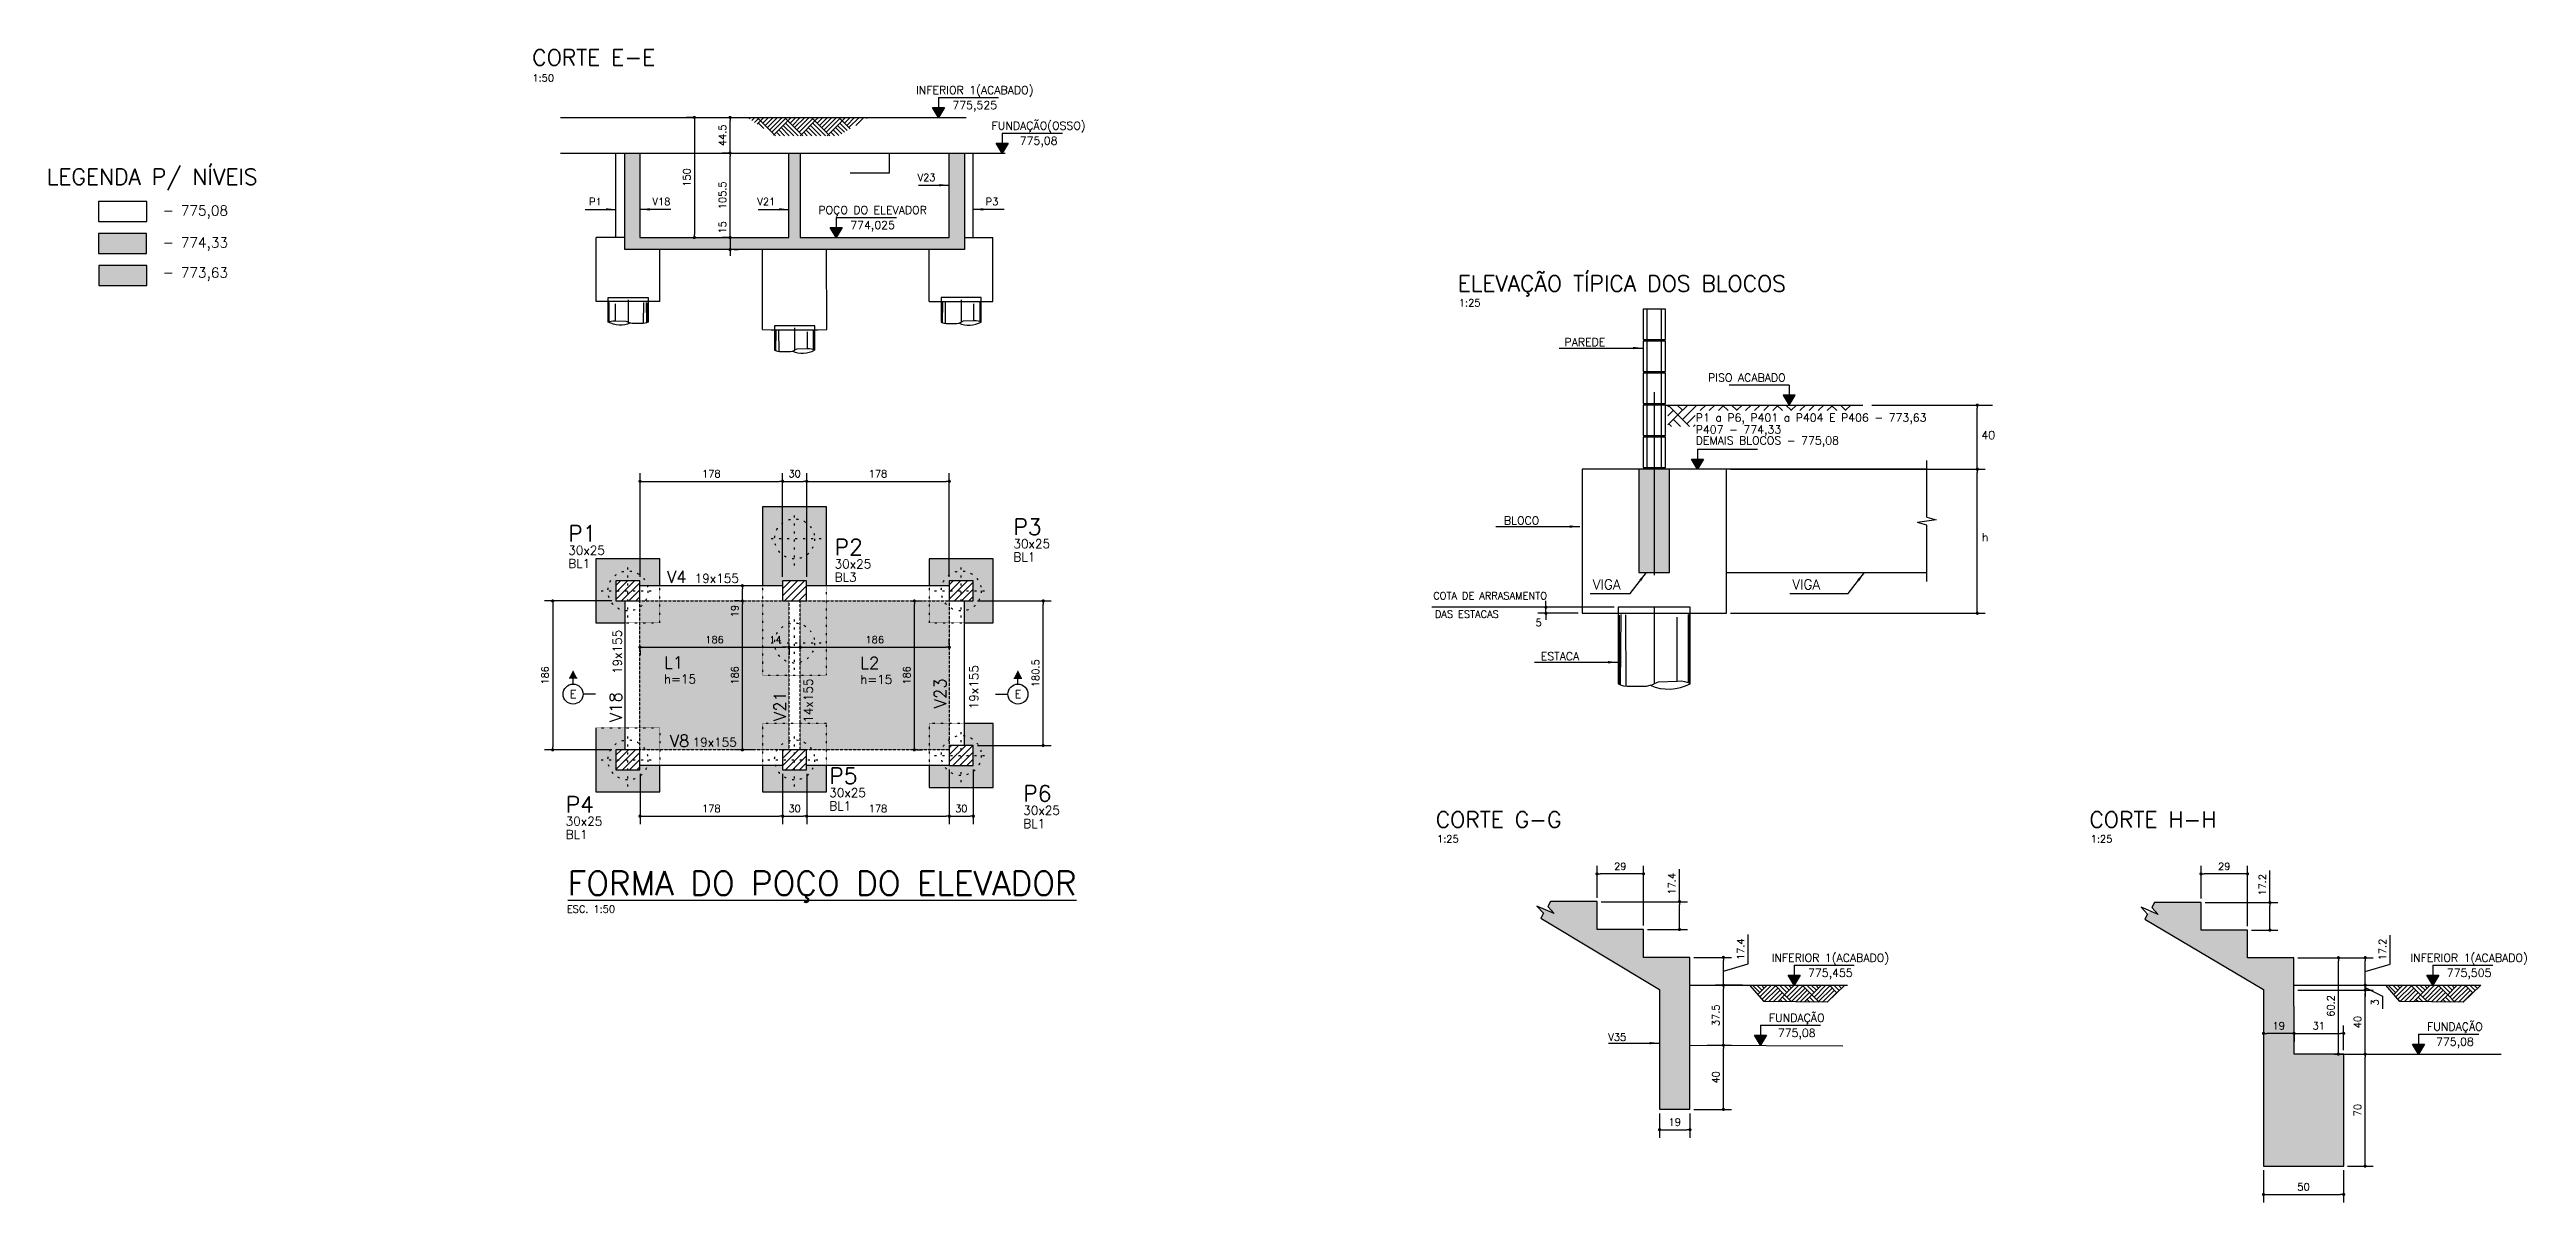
# Model space of a CAD drawing. Extents: x -856 to 20282, y 14720 to 28231.
# Drawn here: x -856 to 2235, y 20910 to 22350 of the extents above; entities that cross this region are included whole.
import ezdxf
from ezdxf.enums import TextEntityAlignment as Align

# ---------------------------------------------------------------- set-up
doc = ezdxf.new("R2010")
doc.units = 0
doc.linetypes.add('ESTILO_TQS_0001', pattern=[0.45, 0.3, -0.15])
doc.linetypes.add('ESTILO_TQS_0002', pattern=[0.4, 0.1, -0.3])
doc.layers.get('0').update_dxf_attribs({"linetype": 'CONTINUOUS'})
doc.layers.get('Defpoints').update_dxf_attribs({"linetype": 'CONTINUOUS'})
for name, color, linetype in [('228', 2, 'CONTINUOUS'), ('241', 2, 'CONTINUOUS'), ('BLOCO', 3, 'CONTINUOUS'), ('COTA', 1, 'CONTINUOUS'), ('ESTACA', 1, 'ESTILO_TQS_0002'), ('H2', 252, 'CONTINUOUS'), ('H3', 253, 'CONTINUOUS'), ('H4', 254, 'CONTINUOUS'), ('H5', 1, 'CONTINUOUS'), ('H6', 1, 'CONTINUOUS'), ('L-D', 2, 'CONTINUOUS'), ('L-N', 4, 'CONTINUOUS'), ('LINHA_FINA', 1, 'CONTINUOUS'), ('Linha_media', 4, 'CONTINUOUS'), ('P-D', 2, 'CONTINUOUS'), ('P-M', 5, 'CONTINUOUS'), ('PENA_1', 1, 'CONTINUOUS'), ('PENA_2', 2, 'CONTINUOUS'), ('PENA_3', 3, 'CONTINUOUS'), ('PENA_6', 6, 'CONTINUOUS'), ('PIL-N', 4, 'CONTINUOUS'), ('T1', 2, 'CONTINUOUS'), ('T2', 3, 'CONTINUOUS'), ('T3', 4, 'CONTINUOUS'), ('T4', 6, 'CONTINUOUS'), ('TEXTO', 3, 'CONTINUOUS'), ('VIG-D', 2, 'CONTINUOUS'), ('VIG-N', 4, 'CONTINUOUS'), ('VIGA', 3, 'CONTINUOUS'), ('VIGAT', 3, 'ESTILO_TQS_0002')]:
    doc.layers.add(name, color=color, linetype=linetype)
doc.styles.add('COTA', font='romans.shx')
doc.styles.add('ROMANS', font='ROMANS')
doc.styles.get("Standard").update_dxf_attribs({"font": 'ROMANS.SHX'})
doc.styles.add('TEXTO', font='romans.shx', dxfattribs={"height": 10})
doc.styles.add('Texto1', font='romans.shx', dxfattribs={"height": 9})
doc.styles.add('Texto2', font='romans.shx', dxfattribs={"height": 12.5})
doc.styles.add('Texto3', font='romans.shx', dxfattribs={"height": 20})
doc.styles.add('Texto4', font='romans.shx', dxfattribs={"height": 30})
doc.dimstyles.new('forma', dxfattribs={"dimscale": 5, "dimtxt": 1.8, "dimasz": 0.8, "dimexe": 2, "dimexo": 1, "dimgap": 1, "dimtad": 1, "dimdec": 1, "dimzin": 9, "dimdsep": 46, "dimtxsty": 'COTA', "dimblk1": 'DOT', "dimblk2": 'DOT', "dimsah": 1, "dimcen": 0, "dimdle": 1, "dimclrd": 256, "dimclre": 256, "dimclrt": 2, "dimadec": 0, "dimazin": 0, "dimtfac": 1, "dimtdec": 0, "dimtmove": 0, "dimatfit": 3, "dimfxl": 1, "dimtolj": 1, "dimtzin": 0, "dimarcsym": 0})
pattern_1 = [(45, (-5018.5365, -2422.1396), (-4.4194174, 4.4194174), [])]

msp = doc.modelspace()

# ---------------------------------------------------------------- texts
at = {"layer": 'L-D', "linetype": 'Continuous'}
for p in [(-89.42, 21557.94), (155.5, 21557.45)]:
    msp.add_text('h=15', height=11, dxfattribs=at).set_placement(p)
at = {"layer": 'L-N', "linetype": 'Continuous'}
for s, p in [('L1', (-89.42, 21576.64)), ('L2', (155.5, 21576.15))]:
    msp.add_text(s, height=15, dxfattribs=at).set_placement(p)
at = {"layer": 'P-D', "linetype": 'Continuous'}
for s, p in [('30x25', (346.74, 21726.99)), ('30x25', (-208.82, 21718.76)), ('BL1', (-208.82, 21702.17)), ('30x25', (123.59, 21701.71)), ('BL1', (346.74, 21710.41)), ('BL3', (123.59, 21685.13)), ('30x25', (116.92, 21416.06)), ('BL1', (116.92, 21399.47)), ('30x25', (359.05, 21393.97)), ('30x25', (-212.05, 21380.4)), ('BL1', (-212.05, 21363.82)), ('BL1', (359.05, 21377.39))]:
    msp.add_text(s, height=11, dxfattribs=at).set_placement(p)
at = {"layer": 'PIL-N', "linetype": 'Continuous'}
for s, p in [('P3', (346.74, 21743.49)), ('P1', (-208.82, 21735.26)), ('P2', (123.59, 21718.21)), ('P5', (116.92, 21432.56)), ('P6', (359.05, 21410.47)), ('P4', (-212.05, 21396.9))]:
    msp.add_text(s, height=20, dxfattribs=at).set_placement(p)
at = {"layer": 'T1', "style": 'Texto1'}
for s, p in [('1:50', (-253.64, 22309.69)), ('V23', (227.15, 22185.49)), ('P1', (-182.85, 22155.3)), ('V21', (27.15, 22155.3)), ('1:25', (902.73, 22028.9)), ('COTA DE ARRASAMENTO', (870.69, 21663)), ('DAS ESTACAS', (872.7, 21640.08)), ('5', (998.45, 21629.52)), ('1:25', (875.4, 21359.31)), ('1:25', (1691.23, 21359.31)), ('V35', (1089.2, 21111.76))]:
    msp.add_text(s, height=9, dxfattribs=at).set_placement(p)
for s, p in [('V18', (-103.84, 22155.3)), ('P3', (312.16, 22155.3))]:
    msp.add_text(s, height=9, rotation=360, dxfattribs=at).set_placement(p)
at = {"layer": 'T2', "style": 'Texto2'}
for s, p in [('- 775,08', (-714.92, 22142.34)), ('- 774,33', (-714.92, 22102.34)), ('- 773,63', (-714.92, 22064.84)), ('VIGA', (1069.72, 21675.47)), ('VIGA', (1318.8, 21675.47))]:
    msp.add_text(s, height=12.5, dxfattribs=at).set_placement(p)
at = {"layer": 'T3', "style": 'Texto3'}
for s, p in [('CORTE E-E', (-253.77, 22329.76)), ('LEGENDA P/ NÍVEIS', (-859.65, 22180.89)), ('ELEVAÇÃO TÍPICA DOS BLOCOS', (901.17, 22047.52)), ('CORTE G-G', (873.85, 21377.93)), ('CORTE H-H', (1689.68, 21377.93))]:
    msp.add_text(s, height=20, dxfattribs=at).set_placement(p)
at = {"layer": 'T4', "style": 'Texto4'}
msp.add_text('%%UFORMA DO POÇO DO ELEVADOR', height=30, dxfattribs=at).set_placement((-209.5, 21293.37))
at = {"layer": 'TEXTO', "style": 'TEXTO'}
for s, p in [('P1 a P6, P401 a P404 E P406 - 773,63', (1198.29, 21884.95)), ('P407 - 774,33', (1198.29, 21870.15)), ('DEMAIS BLOCOS - 775,08', (1198.29, 21856.41))]:
    msp.add_text(s, height=10, dxfattribs=at).set_placement(p)
at = {"layer": 'TEXTO', "linetype": 'Continuous', "style": 'TEXTO'}
for s, p in [('40', (1554.76, 21863.12)), ('h', (1555.45, 21735.68))]:
    msp.add_text(s, height=10, dxfattribs=at).set_placement(p)
at = {"layer": 'TEXTO', "color": 2, "style": 'Texto1'}
msp.add_text('ESC. 1:50', height=9, dxfattribs=at).set_placement((-210.6, 21271.65))
at = {"layer": 'TEXTO', "linetype": 'Continuous', "style": 'TEXTO'}
for tag, p in [('PAREDE', (1059.98, 21976.42)), ('BLOCO', (980.98, 21753.42)), ('ESTACA', (1028.89, 21583.95))]:
    msp.add_attdef(tag, text='', height=10, dxfattribs=at).set_placement(p, align=Align.BOTTOM_CENTER)
at = {"layer": 'VIG-D', "linetype": 'Continuous'}
for p in [(-51.04, 21683.72), (-53.64, 21479.06)]:
    msp.add_text('19x155', height=11, dxfattribs=at).set_placement(p)
for s, p in [('19x155', (-142.1, 21569.75)), ('19x155', (302.93, 21525.69)), ('14x155', (96.28, 21508.89))]:
    msp.add_text(s, height=11, rotation=90, dxfattribs=at).set_placement(p)
at = {"layer": 'VIG-N', "linetype": 'Continuous'}
for s, p in [('V4', (-85.59, 21683.72)), ('V8', (-82.18, 21478.72))]:
    msp.add_text(s, height=15, dxfattribs=at).set_placement(p)
for s, p in [('V23', (262.9, 21526.97)), ('V18', (-142.1, 21509.75)), ('V21', (62.9, 21511.08))]:
    msp.add_text(s, height=15, rotation=90, dxfattribs=at).set_placement(p)

# ---------------------------------------------------------------- blocks, each defined once
blk = doc.blocks.new('_Dot')
at = {"color": 0, "linetype": 'ByBlock', "lineweight": -2}
blk.add_line((-0.5, 0), (-1, 0), dxfattribs=at)
at = {"color": 0, "linetype": 'ByBlock', "const_width": 0.5}
blk.add_lwpolyline([(-0.25, 0, 1), (0.25, 0, 1)], format="xyb", close=True, dxfattribs=at)
blk = doc.blocks.new('*D220')
at = {"layer": 'COTA', "lineweight": -2, "transparency": 16777216}
for p, q in [((-119.3, 21691), (-119.3, 21820.4)), ((-115.3, 21810.4), (54.7, 21810.4)), ((58.7, 21691), (58.7, 21820.4))]:
    blk.add_line(p, q, dxfattribs=at)
at = {"layer": 'Defpoints', "color": 0, "transparency": 16777216}
for p in [(58.7, 21810.4), (-119.3, 21686), (58.7, 21686)]:
    blk.add_point(p, dxfattribs=at)
at = {"layer": 'COTA', "lineweight": -2, "transparency": 16777216, "xscale": 4, "yscale": 4, "zscale": 4, "rotation": 180}
blk.add_blockref('_Dot', (-119.3, 21810.4), dxfattribs=at)
at = {"layer": 'COTA', "lineweight": -2, "transparency": 16777216, "xscale": 4, "yscale": 4, "zscale": 4}
blk.add_blockref('_Dot', (58.7, 21810.4), dxfattribs=at)
at = {"layer": 'COTA', "color": 2, "transparency": 16777216, "insert": (-30.3, 21819.9), "char_height": 9, "attachment_point": 5, "style": 'COTA'}
blk.add_mtext('\\A1;178 ', dxfattribs=at)
blk = doc.blocks.new('*D221')
at = {"layer": 'COTA', "lineweight": -2, "transparency": 16777216}
for p, q in [((58.7, 21691), (58.7, 21820.4)), ((62.7, 21810.4), (84.7, 21810.4)), ((88.7, 21691), (88.7, 21820.4))]:
    blk.add_line(p, q, dxfattribs=at)
at = {"layer": 'Defpoints', "color": 0, "transparency": 16777216}
for p in [(88.7, 21810.4), (58.7, 21686), (88.7, 21686)]:
    blk.add_point(p, dxfattribs=at)
at = {"layer": 'COTA', "lineweight": -2, "transparency": 16777216, "xscale": 4, "yscale": 4, "zscale": 4, "rotation": 180}
blk.add_blockref('_Dot', (58.7, 21810.4), dxfattribs=at)
at = {"layer": 'COTA', "lineweight": -2, "transparency": 16777216, "xscale": 4, "yscale": 4, "zscale": 4}
blk.add_blockref('_Dot', (88.7, 21810.4), dxfattribs=at)
at = {"layer": 'COTA', "color": 2, "transparency": 16777216, "insert": (73.7, 21819.9), "char_height": 9, "attachment_point": 5, "style": 'COTA'}
blk.add_mtext('\\A1;30 ', dxfattribs=at)
blk = doc.blocks.new('*D222')
at = {"layer": 'COTA', "lineweight": -2, "transparency": 16777216}
for p, q in [((88.7, 21691), (88.7, 21820.4)), ((92.7, 21810.4), (262.7, 21810.4)), ((266.7, 21691), (266.7, 21820.4))]:
    blk.add_line(p, q, dxfattribs=at)
at = {"layer": 'Defpoints', "color": 0, "transparency": 16777216}
for p in [(266.7, 21810.4), (88.7, 21686), (266.7, 21686)]:
    blk.add_point(p, dxfattribs=at)
at = {"layer": 'COTA', "lineweight": -2, "transparency": 16777216, "xscale": 4, "yscale": 4, "zscale": 4, "rotation": 180}
blk.add_blockref('_Dot', (88.7, 21810.4), dxfattribs=at)
at = {"layer": 'COTA', "lineweight": -2, "transparency": 16777216, "xscale": 4, "yscale": 4, "zscale": 4}
blk.add_blockref('_Dot', (266.7, 21810.4), dxfattribs=at)
at = {"layer": 'COTA', "color": 2, "transparency": 16777216, "insert": (177.7, 21819.9), "char_height": 9, "attachment_point": 5, "style": 'COTA'}
blk.add_mtext('\\A1;178 ', dxfattribs=at)
blk = doc.blocks.new('*D223')
at = {"layer": 'COTA', "lineweight": -2, "transparency": 16777216}
for p, q in [((4.3, 21661), (-1.5, 21661)), ((8.5, 21479), (8.5, 21657)), ((22.5, 21475), (-1.5, 21475))]:
    blk.add_line(p, q, dxfattribs=at)
at = {"layer": 'Defpoints', "color": 0, "transparency": 16777216}
for p in [(8.5, 21661), (9.3, 21661), (27.5, 21475)]:
    blk.add_point(p, dxfattribs=at)
at = {"layer": 'COTA', "lineweight": -2, "transparency": 16777216, "xscale": 4, "yscale": 4, "zscale": 4}
for p, rotation in [((8.5, 21661), 90), ((8.5, 21475), 270)]:
    blk.add_blockref('_Dot', p, dxfattribs=dict(at, rotation=rotation))
at = {"layer": 'COTA', "color": 2, "transparency": 16777216, "insert": (-1, 21568), "char_height": 9, "attachment_point": 5, "rotation": 90, "style": 'COTA'}
blk.add_mtext('\\A1;186 ', dxfattribs=at)
blk = doc.blocks.new('*D224')
at = {"layer": 'COTA', "lineweight": -2, "transparency": 16777216}
for p, q in [((-119.3, 21600), (-119.3, 21593.2)), ((-115.3, 21603.2), (62.7, 21603.2)), ((66.7, 21601), (66.7, 21593.2))]:
    blk.add_line(p, q, dxfattribs=at)
at = {"layer": 'Defpoints', "color": 0, "transparency": 16777216}
for p in [(-119.3, 21605), (66.7, 21606), (66.7, 21603.2)]:
    blk.add_point(p, dxfattribs=at)
at = {"layer": 'COTA', "lineweight": -2, "transparency": 16777216, "xscale": 4, "yscale": 4, "zscale": 4, "rotation": 180}
blk.add_blockref('_Dot', (-119.3, 21603.2), dxfattribs=at)
at = {"layer": 'COTA', "lineweight": -2, "transparency": 16777216, "xscale": 4, "yscale": 4, "zscale": 4}
blk.add_blockref('_Dot', (66.7, 21603.2), dxfattribs=at)
at = {"layer": 'COTA', "color": 2, "transparency": 16777216, "insert": (-26.3, 21612.7), "char_height": 9, "attachment_point": 5, "style": 'COTA'}
blk.add_mtext('\\A1;186 ', dxfattribs=at)
blk = doc.blocks.new('*D225')
at = {"layer": 'COTA', "lineweight": -2, "transparency": 16777216}
for p, q in [((80.7, 21606.7), (80.7, 21613.2)), ((62.7, 21603.2), (58.7, 21603.2)), ((66.7, 21603.2), (80.7, 21603.2)), ((66.7, 21601), (66.7, 21593.2)), ((84.7, 21603.2), (88.7, 21603.2))]:
    blk.add_line(p, q, dxfattribs=at)
at = {"layer": 'Defpoints', "color": 0, "transparency": 16777216}
for p in [(66.7, 21606), (80.7, 21603.2), (80.7, 21601.7)]:
    blk.add_point(p, dxfattribs=at)
at = {"layer": 'COTA', "lineweight": -2, "transparency": 16777216, "xscale": 4, "yscale": 4, "zscale": 4}
blk.add_blockref('_Dot', (66.7, 21603.2), dxfattribs=at)
at = {"layer": 'COTA', "lineweight": -2, "transparency": 16777216, "xscale": 4, "yscale": 4, "zscale": 4, "rotation": 180}
blk.add_blockref('_Dot', (80.7, 21603.2), dxfattribs=at)
at = {"layer": 'COTA', "color": 2, "transparency": 16777216, "insert": (49.7, 21612.7), "char_height": 9, "attachment_point": 5, "style": 'COTA'}
blk.add_mtext('\\A1;14 ', dxfattribs=at)
blk = doc.blocks.new('*D226')
at = {"layer": 'COTA', "lineweight": -2, "transparency": 16777216}
for p, q in [((80.7, 21606.7), (80.7, 21613.2)), ((266.7, 21606.7), (266.7, 21613.2)), ((84.7, 21603.2), (262.7, 21603.2))]:
    blk.add_line(p, q, dxfattribs=at)
at = {"layer": 'Defpoints', "color": 0, "transparency": 16777216}
for p in [(80.7, 21601.7), (266.7, 21603.2), (266.7, 21601.7)]:
    blk.add_point(p, dxfattribs=at)
at = {"layer": 'COTA', "lineweight": -2, "transparency": 16777216, "xscale": 4, "yscale": 4, "zscale": 4, "rotation": 180}
blk.add_blockref('_Dot', (80.7, 21603.2), dxfattribs=at)
at = {"layer": 'COTA', "lineweight": -2, "transparency": 16777216, "xscale": 4, "yscale": 4, "zscale": 4}
blk.add_blockref('_Dot', (266.7, 21603.2), dxfattribs=at)
at = {"layer": 'COTA', "color": 2, "transparency": 16777216, "insert": (173.7, 21612.7), "char_height": 9, "attachment_point": 5, "style": 'COTA'}
blk.add_mtext('\\A1;186 ', dxfattribs=at)
blk = doc.blocks.new('*D227')
at = {"layer": 'COTA', "lineweight": -2, "transparency": 16777216}
for p, q in [((223.1, 21479), (223.1, 21657)), ((226.3, 21661), (233.1, 21661)), ((226.3, 21475), (233.1, 21475))]:
    blk.add_line(p, q, dxfattribs=at)
at = {"layer": 'Defpoints', "color": 0, "transparency": 16777216}
for p in [(221.3, 21661), (223.1, 21661), (221.3, 21475)]:
    blk.add_point(p, dxfattribs=at)
at = {"layer": 'COTA', "lineweight": -2, "transparency": 16777216, "xscale": 4, "yscale": 4, "zscale": 4}
for p, rotation in [((223.1, 21661), 90), ((223.1, 21475), 270)]:
    blk.add_blockref('_Dot', p, dxfattribs=dict(at, rotation=rotation))
at = {"layer": 'COTA', "color": 2, "transparency": 16777216, "insert": (213.6, 21568), "char_height": 9, "attachment_point": 5, "rotation": 90, "style": 'COTA'}
blk.add_mtext('\\A1;186 ', dxfattribs=at)
blk = doc.blocks.new('*D228')
at = {"layer": 'COTA', "lineweight": -2, "transparency": 16777216}
for p, q in [((19.7, 21680), (-1.5, 21680)), ((8.5, 21665), (8.5, 21676)), ((4.3, 21661), (-1.5, 21661))]:
    blk.add_line(p, q, dxfattribs=at)
at = {"layer": 'Defpoints', "color": 0, "transparency": 16777216}
for p in [(8.5, 21680), (24.7, 21680), (9.3, 21661)]:
    blk.add_point(p, dxfattribs=at)
at = {"layer": 'COTA', "lineweight": -2, "transparency": 16777216, "xscale": 4, "yscale": 4, "zscale": 4}
for p, rotation in [((8.5, 21680), 90), ((8.5, 21661), 270)]:
    blk.add_blockref('_Dot', p, dxfattribs=dict(at, rotation=rotation))
at = {"layer": 'COTA', "color": 2, "transparency": 16777216, "insert": (-1, 21648.4), "char_height": 9, "attachment_point": 5, "rotation": 90, "style": 'COTA'}
blk.add_mtext('\\A1;19 ', dxfattribs=at)
blk = doc.blocks.new('*D229')
at = {"layer": 'COTA', "lineweight": -2, "transparency": 16777216}
for p, q in [((-8.8, 22220.4), (-16.9, 22220.4)), ((-6.9, 22118.9), (-6.9, 22216.4)), ((-8.8, 22114.9), (-16.9, 22114.9))]:
    blk.add_line(p, q, dxfattribs=at)
at = {"layer": 'Defpoints', "color": 0, "transparency": 16777216}
for p in [(-6.9, 22220.4), (-3.8, 22220.4), (-3.8, 22114.9)]:
    blk.add_point(p, dxfattribs=at)
at = {"layer": 'COTA', "lineweight": -2, "transparency": 16777216, "xscale": 4, "yscale": 4, "zscale": 4}
for p, rotation in [((-6.9, 22220.4), 90), ((-6.9, 22114.9), 270)]:
    blk.add_blockref('_Dot', p, dxfattribs=dict(at, rotation=rotation))
at = {"layer": 'COTA', "color": 2, "transparency": 16777216, "insert": (-16.4, 22167.6), "char_height": 9, "attachment_point": 5, "rotation": 90, "style": 'COTA'}
blk.add_mtext('\\A1;105.5 ', dxfattribs=at)
blk = doc.blocks.new('*D230')
at = {"layer": 'COTA', "lineweight": -2, "transparency": 16777216}
for p, q in [((-8.8, 22114.9), (-16.9, 22114.9)), ((-6.9, 22118.9), (-6.9, 22122.9)), ((-6.9, 22114.9), (-6.9, 22099.9)), ((-6.9, 22095.9), (-6.9, 22091.9)), ((-1.9, 22099.9), (3.1, 22099.9))]:
    blk.add_line(p, q, dxfattribs=at)
at = {"layer": 'Defpoints', "color": 0, "transparency": 16777216}
for p in [(-3.8, 22114.9), (-6.9, 22099.9), (-6.9, 22099.9)]:
    blk.add_point(p, dxfattribs=at)
at = {"layer": 'COTA', "lineweight": -2, "transparency": 16777216, "xscale": 4, "yscale": 4, "zscale": 4}
for p, rotation in [((-6.9, 22114.9), 270), ((-6.9, 22099.9), 90)]:
    blk.add_blockref('_Dot', p, dxfattribs=dict(at, rotation=rotation))
at = {"layer": 'COTA', "color": 2, "transparency": 16777216, "insert": (-16.4, 22127.5), "char_height": 9, "attachment_point": 5, "rotation": 90, "style": 'COTA'}
blk.add_mtext('\\A1;15 ', dxfattribs=at)
blk = doc.blocks.new('_EST50')
at = {"layer": 'ESTACA', "linetype": 'ESTILO_TQS_0002'}
for p, q in [((0, -1.333), (0, 1.333)), ((-1.333, 0), (1.333, 0))]:
    blk.add_line(p, q, dxfattribs=at)
blk.add_circle((0, 0), 1, dxfattribs=at)
blk = doc.blocks.new('*D231')
at = {"layer": 'COTA', "lineweight": -2, "transparency": 16777216}
for p, q in [((-154.3, 21661), (-238.3, 21661)), ((-228.3, 21657), (-228.3, 21479)), ((-154.3, 21475), (-238.3, 21475))]:
    blk.add_line(p, q, dxfattribs=at)
at = {"layer": 'Defpoints', "color": 0, "transparency": 16777216}
for p in [(-149.3, 21661), (-228.3, 21475), (-149.3, 21475)]:
    blk.add_point(p, dxfattribs=at)
at = {"layer": 'COTA', "lineweight": -2, "transparency": 16777216, "xscale": 4, "yscale": 4, "zscale": 4}
for p, rotation in [((-228.3, 21661), 90), ((-228.3, 21475), 270)]:
    blk.add_blockref('_Dot', p, dxfattribs=dict(at, rotation=rotation))
at = {"layer": 'COTA', "color": 2, "transparency": 16777216, "insert": (-237.8, 21568), "char_height": 9, "attachment_point": 5, "rotation": 90, "style": 'COTA'}
blk.add_mtext('\\A1;186 ', dxfattribs=at)
blk = doc.blocks.new('*D232')
at = {"layer": 'COTA', "lineweight": -2, "transparency": 16777216}
for p, q in [((-119.3, 21445), (-119.3, 21382.2)), ((58.7, 21445), (58.7, 21382.2)), ((-115.3, 21392.2), (54.7, 21392.2))]:
    blk.add_line(p, q, dxfattribs=at)
at = {"layer": 'Defpoints', "color": 0, "transparency": 16777216}
for p in [(-119.3, 21450), (58.7, 21450), (58.7, 21392.2)]:
    blk.add_point(p, dxfattribs=at)
at = {"layer": 'COTA', "lineweight": -2, "transparency": 16777216, "xscale": 4, "yscale": 4, "zscale": 4, "rotation": 180}
blk.add_blockref('_Dot', (-119.3, 21392.2), dxfattribs=at)
at = {"layer": 'COTA', "lineweight": -2, "transparency": 16777216, "xscale": 4, "yscale": 4, "zscale": 4}
blk.add_blockref('_Dot', (58.7, 21392.2), dxfattribs=at)
at = {"layer": 'COTA', "color": 2, "transparency": 16777216, "insert": (-30.3, 21401.7), "char_height": 9, "attachment_point": 5, "style": 'COTA'}
blk.add_mtext('\\A1;178 ', dxfattribs=at)
blk = doc.blocks.new('*D233')
at = {"layer": 'COTA', "lineweight": -2, "transparency": 16777216}
for p, q in [((58.7, 21445), (58.7, 21382.2)), ((88.7, 21445), (88.7, 21382.2)), ((62.7, 21392.2), (84.7, 21392.2))]:
    blk.add_line(p, q, dxfattribs=at)
at = {"layer": 'Defpoints', "color": 0, "transparency": 16777216}
for p in [(58.7, 21450), (88.7, 21450), (88.7, 21392.2)]:
    blk.add_point(p, dxfattribs=at)
at = {"layer": 'COTA', "lineweight": -2, "transparency": 16777216, "xscale": 4, "yscale": 4, "zscale": 4, "rotation": 180}
blk.add_blockref('_Dot', (58.7, 21392.2), dxfattribs=at)
at = {"layer": 'COTA', "lineweight": -2, "transparency": 16777216, "xscale": 4, "yscale": 4, "zscale": 4}
blk.add_blockref('_Dot', (88.7, 21392.2), dxfattribs=at)
at = {"layer": 'COTA', "color": 2, "transparency": 16777216, "insert": (73.7, 21401.7), "char_height": 9, "attachment_point": 5, "style": 'COTA'}
blk.add_mtext('\\A1;30 ', dxfattribs=at)
blk = doc.blocks.new('*D234')
at = {"layer": 'COTA', "lineweight": -2, "transparency": 16777216}
for p, q in [((88.7, 21445), (88.7, 21382.2)), ((266.7, 21450.5), (266.7, 21382.2)), ((92.7, 21392.2), (262.7, 21392.2))]:
    blk.add_line(p, q, dxfattribs=at)
at = {"layer": 'Defpoints', "color": 0, "transparency": 16777216}
for p in [(266.7, 21455.5), (88.7, 21450), (266.7, 21392.2)]:
    blk.add_point(p, dxfattribs=at)
at = {"layer": 'COTA', "lineweight": -2, "transparency": 16777216, "xscale": 4, "yscale": 4, "zscale": 4, "rotation": 180}
blk.add_blockref('_Dot', (88.7, 21392.2), dxfattribs=at)
at = {"layer": 'COTA', "lineweight": -2, "transparency": 16777216, "xscale": 4, "yscale": 4, "zscale": 4}
blk.add_blockref('_Dot', (266.7, 21392.2), dxfattribs=at)
at = {"layer": 'COTA', "color": 2, "transparency": 16777216, "insert": (177.7, 21401.7), "char_height": 9, "attachment_point": 5, "style": 'COTA'}
blk.add_mtext('\\A1;178 ', dxfattribs=at)
blk = doc.blocks.new('*D235')
at = {"layer": 'COTA', "lineweight": -2, "transparency": 16777216}
for p, q in [((266.7, 21450.5), (266.7, 21382.2)), ((296.7, 21450.5), (296.7, 21382.2)), ((270.7, 21392.2), (292.7, 21392.2))]:
    blk.add_line(p, q, dxfattribs=at)
at = {"layer": 'Defpoints', "color": 0, "transparency": 16777216}
for p in [(266.7, 21455.5), (296.7, 21455.5), (296.7, 21392.2)]:
    blk.add_point(p, dxfattribs=at)
at = {"layer": 'COTA', "lineweight": -2, "transparency": 16777216, "xscale": 4, "yscale": 4, "zscale": 4, "rotation": 180}
blk.add_blockref('_Dot', (266.7, 21392.2), dxfattribs=at)
at = {"layer": 'COTA', "lineweight": -2, "transparency": 16777216, "xscale": 4, "yscale": 4, "zscale": 4}
blk.add_blockref('_Dot', (296.7, 21392.2), dxfattribs=at)
at = {"layer": 'COTA', "color": 2, "transparency": 16777216, "insert": (281.7, 21401.7), "char_height": 9, "attachment_point": 5, "style": 'COTA'}
blk.add_mtext('\\A1;30 ', dxfattribs=at)
blk = doc.blocks.new('elevação_d')
at = {"layer": 'LINHA_FINA', "linetype": 'Continuous'}
blk.add_hatch(color=256, dxfattribs=at).paths.add_polyline_path([(0, 0), (1.5, 2.5), (-1.5, 2.5)])
at = {"layer": 'LINHA_FINA'}
for p, q in [((0, 0), (-1.5, 2.5)), ((-1.5, 2.5), (1.5, 2.5)), ((0, 5), (0, 2.5)), ((0, 5), (15, 5)), ((1.5, 2.5), (0, 0))]:
    blk.add_line(p, q, dxfattribs=at)
at = {"layer": 'TEXTO', "linetype": 'Continuous', "style": 'TEXTO'}
for p in [(9.07, 5.25), (9.07, 1.5)]:
    blk.add_attdef('XXXX.XX', text='', height=2, dxfattribs=at).set_placement(p, align=Align.BOTTOM_CENTER)
blk = doc.blocks.new('ss')
at = {"layer": 'LINHA_FINA'}
blk.add_solid([(0, 0), (-2.5, -0.29), (-2.5, 0.3)], dxfattribs=at)
blk = doc.blocks.new('A$Cfeb4b014')
at = {"layer": 'PENA_1'}
for p, q in [((54.2, 34.3), (4.2, 34.3)), ((4.2, 34.3), (4.2, 29.1)), ((29.2, 31.4), (29.2, 3.7)), ((54.2, 29.1), (54.2, 34.3)), ((0, 29.3), (58.3, 29.3)), ((4.2, 29.1), (4.2, 3.7)), ((4.7, 3.5), (5.1, 28)), ((5.8, 3), (6.3, 28.4)), ((9.9, 2), (9.6, 28.2)), ((45.1, 5.4), (45.1, 26.7)), ((52.9, 4.3), (52.9, 28.4)), ((53.8, 3.9), (53.8, 29.6)), ((54.2, 3.7), (54.2, 29.1))]:
    blk.add_line(p, q, dxfattribs=at)
for points in [[(4.2, 3.7), (5.3, 3.2), (6.4, 2.8), (7.9, 2.4), (10.4, 2), (24, 2.1), (26.4, 2.6), (27.6, 3), (29.2, 3.7)], [(54.2, 3.7), (53.1, 4.3), (52, 4.7), (50.4, 5.1), (47.9, 5.5), (45.1, 5.4), (31.9, 4.9), (30.8, 4.5), (29.2, 3.7)]]:
    blk.add_lwpolyline(points, dxfattribs=at)
blk.add_arc((39.1, 32.1), 32.1, 246.6344, 297.9627, dxfattribs=at)
blk = doc.blocks.new('seção_esq')
at = {"layer": 'Linha_media'}
for p, q in [((1, 4), (-1, 4)), ((0, 2.5), (0, 4)), ((5.62, 0), (2.5, 0))]:
    blk.add_line(p, q, dxfattribs=at)
blk.add_circle((0, 0), 2.5, dxfattribs=at)
blk.add_solid([(1, 4), (0, 6), (-1, 4)], dxfattribs=at)
blk = doc.blocks.new('seção_dir')
at = {"layer": 'Linha_media'}
for p, q in [((-5.62, 0), (-2.5, 0)), ((-1, 4), (1, 4)), ((0, 2.5), (0, 4))]:
    blk.add_line(p, q, dxfattribs=at)
blk.add_circle((0, 0), 2.5, dxfattribs=at)
blk.add_solid([(-1, 4), (0, 6), (1, 4)], dxfattribs=at)
blk = doc.blocks.new('atrib_seção')
at = {"layer": 'Linha_media', "style": 'ROMANS'}
blk.add_attdef('X', text='', height=2, dxfattribs=at).set_placement((0, 0), align=Align.MIDDLE)
blk = doc.blocks.new('*D258')
at = {"layer": 'COTA', "lineweight": -2, "transparency": 16777216}
for p, q in [((301.7, 21661), (393.9, 21661)), ((383.9, 21484.5), (383.9, 21657)), ((301.7, 21480.5), (393.9, 21480.5))]:
    blk.add_line(p, q, dxfattribs=at)
at = {"layer": 'Defpoints', "color": 0, "transparency": 16777216}
for p in [(296.7, 21661), (383.9, 21661), (296.7, 21480.5)]:
    blk.add_point(p, dxfattribs=at)
at = {"layer": 'COTA', "lineweight": -2, "transparency": 16777216, "xscale": 4, "yscale": 4, "zscale": 4}
for p, rotation in [((383.9, 21661), 90), ((383.9, 21480.5), 270)]:
    blk.add_blockref('_Dot', p, dxfattribs=dict(at, rotation=rotation))
at = {"layer": 'COTA', "color": 2, "transparency": 16777216, "insert": (374.4, 21570.7), "char_height": 9, "attachment_point": 5, "rotation": 90, "style": 'COTA'}
blk.add_mtext('\\A1;180.5 ', dxfattribs=at)
blk = doc.blocks.new('*D306')
at = {"layer": 'COTA', "lineweight": -2, "transparency": 16777216}
for p, q in [((-6.9, 22224.4), (-6.9, 22260.9)), ((-4.7, 22264.9), (3.1, 22264.9)), ((-8.8, 22220.4), (-16.9, 22220.4))]:
    blk.add_line(p, q, dxfattribs=at)
at = {"layer": 'Defpoints', "color": 0, "transparency": 16777216}
for p in [(-9.7, 22264.9), (-6.9, 22264.9), (-3.8, 22220.4)]:
    blk.add_point(p, dxfattribs=at)
at = {"layer": 'COTA', "lineweight": -2, "transparency": 16777216, "xscale": 4, "yscale": 4, "zscale": 4}
for p, rotation in [((-6.9, 22264.9), 90), ((-6.9, 22220.4), 270)]:
    blk.add_blockref('_Dot', p, dxfattribs=dict(at, rotation=rotation))
at = {"layer": 'COTA', "color": 2, "transparency": 16777216, "insert": (-16.4, 22242.6), "char_height": 9, "attachment_point": 5, "rotation": 90, "style": 'COTA'}
blk.add_mtext('\\A1;44.5 ', dxfattribs=at)
blk = doc.blocks.new('*D307')
at = {"layer": 'COTA', "lineweight": -2, "transparency": 16777216}
for p, q in [((-50.7, 22264.9), (-61.4, 22264.9)), ((-51.4, 22260.9), (-51.4, 22118.9)), ((-47.7, 22114.9), (-41.4, 22114.9))]:
    blk.add_line(p, q, dxfattribs=at)
at = {"layer": 'Defpoints', "color": 0, "transparency": 16777216}
for p in [(-45.7, 22264.9), (-52.7, 22114.9), (-51.4, 22114.9)]:
    blk.add_point(p, dxfattribs=at)
at = {"layer": 'COTA', "lineweight": -2, "transparency": 16777216, "xscale": 4, "yscale": 4, "zscale": 4}
for p, rotation in [((-51.4, 22264.9), 90), ((-51.4, 22114.9), 270)]:
    blk.add_blockref('_Dot', p, dxfattribs=dict(at, rotation=rotation))
at = {"layer": 'COTA', "color": 2, "transparency": 16777216, "insert": (-60.9, 22189.9), "char_height": 9, "attachment_point": 5, "rotation": 90, "style": 'COTA'}
blk.add_mtext('\\A1;150 ', dxfattribs=at)
blk = doc.blocks.new('ELEV1')
at = {"color": 1}
for p, q in [((-4.5, -9.5), (-4.5, 9.5)), ((4.5, -9.5), (4.5, 9.5))]:
    blk.add_line(p, q, dxfattribs=at)
blk.add_lwpolyline([(-7, -9.5), (7, -9.5), (7, 9.5), (-7, 9.5), (-7, -9.5)], dxfattribs=at)
blk = doc.blocks.new('*D255')
at = {"layer": 'COTA', "lineweight": -2, "transparency": 16777216}
for p, q in [((1241.5, 21825.6), (1559.7, 21825.6)), ((1549.7, 21649.6), (1549.7, 21821.6)), ((1241.5, 21645.6), (1559.7, 21645.6))]:
    blk.add_line(p, q, dxfattribs=at)
at = {"layer": 'Defpoints', "color": 0, "transparency": 16777216}
for p in [(1236.5, 21825.6), (1549.7, 21825.6), (1236.5, 21645.6)]:
    blk.add_point(p, dxfattribs=at)
at = {"layer": 'COTA', "lineweight": -2, "transparency": 16777216, "xscale": 4, "yscale": 4, "zscale": 4}
for p, rotation in [((1549.7, 21825.6), 90), ((1549.7, 21645.6), 270)]:
    blk.add_blockref('_Dot', p, dxfattribs=dict(at, rotation=rotation))
blk = doc.blocks.new('*D256')
at = {"layer": 'COTA', "lineweight": -2, "transparency": 16777216}
for p, q in [((1549.7, 21829.6), (1549.7, 21901.6)), ((1554.7, 21905.6), (1559.7, 21905.6)), ((1276.6, 21825.6), (1559.7, 21825.6))]:
    blk.add_line(p, q, dxfattribs=at)
at = {"layer": 'Defpoints', "color": 0, "transparency": 16777216}
for p in [(1549.7, 21905.6), (1549.7, 21905.6), (1271.6, 21825.6)]:
    blk.add_point(p, dxfattribs=at)
at = {"layer": 'COTA', "lineweight": -2, "transparency": 16777216, "xscale": 4, "yscale": 4, "zscale": 4}
for p, rotation in [((1549.7, 21905.6), 90), ((1549.7, 21825.6), 270)]:
    blk.add_blockref('_Dot', p, dxfattribs=dict(at, rotation=rotation))
blk = doc.blocks.new('elevação')
at = {"layer": 'LINHA_FINA', "linetype": 'Continuous'}
blk.add_hatch(color=256, dxfattribs=at).paths.add_polyline_path([(1.5, 2.5), (-1.5, 2.5), (0, 0)])
at = {"layer": 'LINHA_FINA'}
for p, q in [((0, 5), (-15, 5)), ((-1.5, 2.5), (0, 0)), ((1.5, 2.5), (-1.5, 2.5)), ((0, 5), (0, 2.5)), ((0, 0), (1.5, 2.5))]:
    blk.add_line(p, q, dxfattribs=at)
at = {"layer": 'TEXTO', "linetype": 'Continuous', "style": 'TEXTO'}
for p in [(-8.5, 5.25), (-8.5, 1.5)]:
    blk.add_attdef('XXXX.XX', text='', height=2, dxfattribs=at).set_placement(p, align=Align.BOTTOM_CENTER)
blk = doc.blocks.new('*D257')
at = {"layer": 'COTA', "lineweight": -2, "transparency": 16777216}
for p, q in [((1096.4, 21653.1), (1001.4, 21653.1)), ((1051.5, 21645.6), (1001.4, 21645.6)), ((1011.4, 21657.1), (1011.4, 21661.1)), ((1011.4, 21645.6), (1011.4, 21653.1)), ((1011.4, 21641.6), (1011.4, 21637.6))]:
    blk.add_line(p, q, dxfattribs=at)
at = {"layer": 'Defpoints', "color": 0, "transparency": 16777216}
for p in [(1011.4, 21653.1), (1056.5, 21645.6), (1101.4, 21653.1)]:
    blk.add_point(p, dxfattribs=at)
at = {"layer": 'COTA', "lineweight": -2, "transparency": 16777216, "xscale": 4, "yscale": 4, "zscale": 4}
for p, rotation in [((1011.4, 21653.1), 270), ((1011.4, 21645.6), 90)]:
    blk.add_blockref('_Dot', p, dxfattribs=dict(at, rotation=rotation))
blk = doc.blocks.new('interrup')
at = {"layer": 'LINHA_FINA'}
for p, q in [((-1, 0), (-0.33, 2.31)), ((0.33, -2.31), (-0.33, 2.31)), ((1, 0), (0.33, -2.31))]:
    blk.add_line(p, q, dxfattribs=at)
blk = doc.blocks.new('*D290')
at = {"layer": 'COTA', "lineweight": -2, "transparency": 16777216}
for p, q in [((1212.6, 21106), (1242.8, 21106)), ((1232.8, 21030), (1232.8, 21102)), ((1196.1, 21026), (1242.8, 21026))]:
    blk.add_line(p, q, dxfattribs=at)
at = {"layer": 'Defpoints', "color": 0, "transparency": 16777216}
for p in [(1207.6, 21106), (1232.8, 21106), (1191.1, 21026)]:
    blk.add_point(p, dxfattribs=at)
at = {"layer": 'COTA', "lineweight": -2, "transparency": 16777216, "xscale": 4, "yscale": 4, "zscale": 4}
for p, rotation in [((1232.8, 21106), 90), ((1232.8, 21026), 270)]:
    blk.add_blockref('_Dot', p, dxfattribs=dict(at, rotation=rotation))
at = {"layer": 'COTA', "color": 2, "transparency": 16777216, "insert": (1223.3, 21066), "char_height": 9, "attachment_point": 5, "rotation": 90, "style": 'COTA'}
blk.add_mtext('\\A1;40 ', dxfattribs=at)
blk = doc.blocks.new('*D291')
at = {"layer": 'COTA', "lineweight": -2, "transparency": 16777216}
for p, q in [((1256.6, 21181), (1222.8, 21181)), ((1232.8, 21110), (1232.8, 21177)), ((1212.6, 21106), (1242.8, 21106))]:
    blk.add_line(p, q, dxfattribs=at)
at = {"layer": 'Defpoints', "color": 0, "transparency": 16777216}
for p in [(1232.8, 21181), (1261.6, 21181), (1207.6, 21106)]:
    blk.add_point(p, dxfattribs=at)
at = {"layer": 'COTA', "lineweight": -2, "transparency": 16777216, "xscale": 4, "yscale": 4, "zscale": 4}
for p, rotation in [((1232.8, 21181), 90), ((1232.8, 21106), 270)]:
    blk.add_blockref('_Dot', p, dxfattribs=dict(at, rotation=rotation))
at = {"layer": 'COTA', "color": 2, "transparency": 16777216, "insert": (1223.3, 21143.5), "char_height": 9, "attachment_point": 5, "rotation": 90, "style": 'COTA'}
blk.add_mtext('\\A1;37.5 ', dxfattribs=at)
blk = doc.blocks.new('*D292')
at = {"layer": 'COTA', "lineweight": -2, "transparency": 16777216}
for p, q in [((1263.8, 21207.7), (1263.8, 21244.3)), ((1196.1, 21215.8), (1242.8, 21215.8)), ((1232.8, 21185), (1232.8, 21211.8)), ((1232.8, 21198.4), (1263.8, 21207.7)), ((1227.8, 21181), (1242.8, 21181))]:
    blk.add_line(p, q, dxfattribs=at)
at = {"layer": 'Defpoints', "color": 0, "transparency": 16777216}
for p in [(1191.1, 21215.8), (1232.8, 21215.8), (1222.8, 21181)]:
    blk.add_point(p, dxfattribs=at)
at = {"layer": 'COTA', "lineweight": -2, "transparency": 16777216, "xscale": 4, "yscale": 4, "zscale": 4}
for p, rotation in [((1232.8, 21215.8), 90), ((1232.8, 21181), 270)]:
    blk.add_blockref('_Dot', p, dxfattribs=dict(at, rotation=rotation))
at = {"layer": 'COTA', "color": 2, "transparency": 16777216, "insert": (1254.3, 21226), "char_height": 9, "attachment_point": 5, "rotation": 90, "style": 'COTA'}
blk.add_mtext('\\A1;17.4 ', dxfattribs=at)
blk = doc.blocks.new('*D293')
at = {"layer": 'COTA', "lineweight": -2, "transparency": 16777216}
for p, q in [((1178, 21285.4), (1178, 21326)), ((1080.1, 21285.4), (1188, 21285.4)), ((1178, 21254.6), (1178, 21281.4)), ((1138.1, 21250.6), (1188, 21250.6))]:
    blk.add_line(p, q, dxfattribs=at)
at = {"layer": 'Defpoints', "color": 0, "transparency": 16777216}
for p in [(1075.1, 21285.4), (1178, 21285.4), (1133.1, 21250.6)]:
    blk.add_point(p, dxfattribs=at)
at = {"layer": 'COTA', "lineweight": -2, "transparency": 16777216, "xscale": 4, "yscale": 4, "zscale": 4}
for p, rotation in [((1178, 21285.4), 90), ((1178, 21250.6), 270)]:
    blk.add_blockref('_Dot', p, dxfattribs=dict(at, rotation=rotation))
at = {"layer": 'COTA', "color": 2, "transparency": 16777216, "insert": (1168.5, 21307.7), "char_height": 9, "attachment_point": 5, "rotation": 90, "style": 'COTA'}
blk.add_mtext('\\A1;17.4 ', dxfattribs=at)
blk = doc.blocks.new('*D294')
at = {"layer": 'COTA', "lineweight": -2, "transparency": 16777216}
for p, q in [((1075.1, 21290.4), (1075.1, 21330.1)), ((1133.1, 21255.6), (1133.1, 21330.1)), ((1129.1, 21320.1), (1079.1, 21320.1))]:
    blk.add_line(p, q, dxfattribs=at)
at = {"layer": 'Defpoints', "color": 0, "transparency": 16777216}
for p in [(1075.1, 21320.1), (1075.1, 21285.4), (1133.1, 21250.6)]:
    blk.add_point(p, dxfattribs=at)
at = {"layer": 'COTA', "lineweight": -2, "transparency": 16777216, "xscale": 4, "yscale": 4, "zscale": 4, "rotation": 180}
blk.add_blockref('_Dot', (1075.1, 21320.1), dxfattribs=at)
at = {"layer": 'COTA', "lineweight": -2, "transparency": 16777216, "xscale": 4, "yscale": 4, "zscale": 4}
blk.add_blockref('_Dot', (1133.1, 21320.1), dxfattribs=at)
at = {"layer": 'COTA', "color": 2, "transparency": 16777216, "insert": (1104.1, 21329.6), "char_height": 9, "attachment_point": 5, "style": 'COTA'}
blk.add_mtext('\\A1;29 ', dxfattribs=at)
blk = doc.blocks.new('*D295')
at = {"layer": 'COTA', "lineweight": -2, "transparency": 16777216}
for p, q in [((2011.9, 21095), (2043.8, 21095)), ((2033.8, 20959), (2033.8, 21091)), ((2011.9, 20955), (2043.8, 20955))]:
    blk.add_line(p, q, dxfattribs=at)
at = {"layer": 'Defpoints', "color": 0, "transparency": 16777216}
for p in [(2006.9, 21095), (2033.8, 21095), (2006.9, 20955)]:
    blk.add_point(p, dxfattribs=at)
at = {"layer": 'COTA', "lineweight": -2, "transparency": 16777216, "xscale": 4, "yscale": 4, "zscale": 4}
for p, rotation in [((2033.8, 21095), 90), ((2033.8, 20955), 270)]:
    blk.add_blockref('_Dot', p, dxfattribs=dict(at, rotation=rotation))
at = {"layer": 'COTA', "color": 2, "transparency": 16777216, "insert": (2024.3, 21025), "char_height": 9, "attachment_point": 5, "rotation": 90, "style": 'COTA'}
blk.add_mtext('\\A1;70 ', dxfattribs=at)
blk = doc.blocks.new('*D296')
at = {"layer": 'COTA', "lineweight": -2, "transparency": 16777216}
for p, q in [((1949.9, 21175), (2043.8, 21175)), ((2033.8, 21099), (2033.8, 21171)), ((2011.9, 21095), (2043.8, 21095))]:
    blk.add_line(p, q, dxfattribs=at)
at = {"layer": 'Defpoints', "color": 0, "transparency": 16777216}
for p in [(1944.9, 21175), (2033.8, 21175), (2006.9, 21095)]:
    blk.add_point(p, dxfattribs=at)
at = {"layer": 'COTA', "lineweight": -2, "transparency": 16777216, "xscale": 4, "yscale": 4, "zscale": 4}
for p, rotation in [((2033.8, 21175), 90), ((2033.8, 21095), 270)]:
    blk.add_blockref('_Dot', p, dxfattribs=dict(at, rotation=rotation))
at = {"layer": 'COTA', "color": 2, "transparency": 16777216, "insert": (2024.3, 21135), "char_height": 9, "attachment_point": 5, "rotation": 90, "style": 'COTA'}
blk.add_mtext('\\A1;40 ', dxfattribs=at)
blk = doc.blocks.new('*D297')
at = {"layer": 'COTA', "lineweight": -2, "transparency": 16777216}
for p, q in [((2064.8, 21207.5), (2064.8, 21243.7)), ((1979.8, 21215.4), (2043.8, 21215.4)), ((2033.8, 21185), (2033.8, 21211.4)), ((2033.8, 21198.2), (2064.8, 21207.5)), ((2028.7, 21181), (2043.8, 21181))]:
    blk.add_line(p, q, dxfattribs=at)
at = {"layer": 'Defpoints', "color": 0, "transparency": 16777216}
for p in [(1974.8, 21215.4), (2033.8, 21215.4), (2023.7, 21181)]:
    blk.add_point(p, dxfattribs=at)
at = {"layer": 'COTA', "lineweight": -2, "transparency": 16777216, "xscale": 4, "yscale": 4, "zscale": 4}
for p, rotation in [((2033.8, 21215.4), 90), ((2033.8, 21181), 270)]:
    blk.add_blockref('_Dot', p, dxfattribs=dict(at, rotation=rotation))
at = {"layer": 'COTA', "color": 2, "transparency": 16777216, "insert": (2055.3, 21225.6), "char_height": 9, "attachment_point": 5, "rotation": 90, "style": 'COTA'}
blk.add_mtext('\\A1;17.2 ', dxfattribs=at)
blk = doc.blocks.new('*D298')
at = {"layer": 'COTA', "lineweight": -2, "transparency": 16777216}
for p, q in [((1914.9, 21284.3), (1914.9, 21324.5)), ((1833.9, 21284.3), (1924.9, 21284.3)), ((1914.9, 21253.9), (1914.9, 21280.3)), ((1891.9, 21249.9), (1924.9, 21249.9))]:
    blk.add_line(p, q, dxfattribs=at)
at = {"layer": 'Defpoints', "color": 0, "transparency": 16777216}
for p in [(1828.9, 21284.3), (1914.9, 21284.3), (1886.9, 21249.9)]:
    blk.add_point(p, dxfattribs=at)
at = {"layer": 'COTA', "lineweight": -2, "transparency": 16777216, "xscale": 4, "yscale": 4, "zscale": 4}
for p, rotation in [((1914.9, 21284.3), 90), ((1914.9, 21249.9), 270)]:
    blk.add_blockref('_Dot', p, dxfattribs=dict(at, rotation=rotation))
at = {"layer": 'COTA', "color": 2, "transparency": 16777216, "insert": (1905.4, 21306.4), "char_height": 9, "attachment_point": 5, "rotation": 90, "style": 'COTA'}
blk.add_mtext('\\A1;17.2 ', dxfattribs=at)
blk = doc.blocks.new('*D299')
at = {"layer": 'COTA', "lineweight": -2, "transparency": 16777216}
for p, q in [((1828.9, 21289.3), (1828.9, 21330.1)), ((1886.9, 21254.9), (1886.9, 21330.1)), ((1882.9, 21320.1), (1832.9, 21320.1))]:
    blk.add_line(p, q, dxfattribs=at)
at = {"layer": 'Defpoints', "color": 0, "transparency": 16777216}
for p in [(1828.9, 21320.1), (1828.9, 21284.3), (1886.9, 21249.9)]:
    blk.add_point(p, dxfattribs=at)
at = {"layer": 'COTA', "lineweight": -2, "transparency": 16777216, "xscale": 4, "yscale": 4, "zscale": 4, "rotation": 180}
blk.add_blockref('_Dot', (1828.9, 21320.1), dxfattribs=at)
at = {"layer": 'COTA', "lineweight": -2, "transparency": 16777216, "xscale": 4, "yscale": 4, "zscale": 4}
blk.add_blockref('_Dot', (1886.9, 21320.1), dxfattribs=at)
at = {"layer": 'COTA', "color": 2, "transparency": 16777216, "insert": (1857.9, 21329.6), "char_height": 9, "attachment_point": 5, "style": 'COTA'}
blk.add_mtext('\\A1;29 ', dxfattribs=at)
blk = doc.blocks.new('*D300')
at = {"layer": 'COTA', "lineweight": -2, "transparency": 16777216}
for p, q in [((2026, 21181), (2043.8, 21181)), ((2033.8, 21185), (2033.8, 21189)), ((2033.8, 21175), (2033.8, 21181)), ((2033.8, 21175), (2033.8, 21181)), ((2033.8, 21178), (2055.3, 21167.5)), ((1949.9, 21175), (2043.8, 21175)), ((2033.8, 21171), (2033.8, 21167)), ((2055.3, 21167.5), (2055.3, 21151.5))]:
    blk.add_line(p, q, dxfattribs=at)
at = {"layer": 'Defpoints', "color": 0, "transparency": 16777216}
for p in [(2021, 21181), (2033.8, 21181), (1944.9, 21175)]:
    blk.add_point(p, dxfattribs=at)
at = {"layer": 'COTA', "lineweight": -2, "transparency": 16777216, "xscale": 4, "yscale": 4, "zscale": 4}
for p, rotation in [((2033.8, 21181), 270), ((2033.8, 21175), 90)]:
    blk.add_blockref('_Dot', p, dxfattribs=dict(at, rotation=rotation))
at = {"layer": 'COTA', "color": 2, "transparency": 16777216, "insert": (2045.8, 21159.5), "char_height": 9, "attachment_point": 5, "rotation": 90, "style": 'COTA'}
blk.add_mtext('\\A1;3 ', dxfattribs=at)
blk = doc.blocks.new('*D301')
at = {"layer": 'COTA', "lineweight": -2, "transparency": 16777216}
for p, q in [((1153.1, 21021), (1153.1, 20990.6)), ((1191.1, 21021), (1191.1, 20990.6)), ((1157.1, 21000.6), (1187.1, 21000.6))]:
    blk.add_line(p, q, dxfattribs=at)
at = {"layer": 'Defpoints', "color": 0, "transparency": 16777216}
for p in [(1153.1, 21026), (1191.1, 21026), (1191.1, 21000.6)]:
    blk.add_point(p, dxfattribs=at)
at = {"layer": 'COTA', "lineweight": -2, "transparency": 16777216, "xscale": 4, "yscale": 4, "zscale": 4, "rotation": 180}
blk.add_blockref('_Dot', (1153.1, 21000.6), dxfattribs=at)
at = {"layer": 'COTA', "lineweight": -2, "transparency": 16777216, "xscale": 4, "yscale": 4, "zscale": 4}
blk.add_blockref('_Dot', (1191.1, 21000.6), dxfattribs=at)
at = {"layer": 'COTA', "color": 2, "transparency": 16777216, "insert": (1172.1, 21010.1), "char_height": 9, "attachment_point": 5, "style": 'COTA'}
blk.add_mtext('\\A1;19 ', dxfattribs=at)
blk = doc.blocks.new('*D302')
at = {"layer": 'COTA', "lineweight": -2, "transparency": 16777216}
for p, q in [((1906.9, 20950), (1906.9, 20909.7)), ((2006.9, 20950), (2006.9, 20909.7)), ((1910.9, 20919.7), (2002.9, 20919.7))]:
    blk.add_line(p, q, dxfattribs=at)
at = {"layer": 'Defpoints', "color": 0, "transparency": 16777216}
for p in [(1906.9, 20955), (2006.9, 20955), (2006.9, 20919.7)]:
    blk.add_point(p, dxfattribs=at)
at = {"layer": 'COTA', "lineweight": -2, "transparency": 16777216, "xscale": 4, "yscale": 4, "zscale": 4, "rotation": 180}
blk.add_blockref('_Dot', (1906.9, 20919.7), dxfattribs=at)
at = {"layer": 'COTA', "lineweight": -2, "transparency": 16777216, "xscale": 4, "yscale": 4, "zscale": 4}
blk.add_blockref('_Dot', (2006.9, 20919.7), dxfattribs=at)
at = {"layer": 'COTA', "color": 2, "transparency": 16777216, "insert": (1956.9, 20929.2), "char_height": 9, "attachment_point": 5, "style": 'COTA'}
blk.add_mtext('\\A1;50 ', dxfattribs=at)
blk = doc.blocks.new('*D303')
at = {"layer": 'COTA', "lineweight": -2, "transparency": 16777216}
for p, q in [((1945, 21121.9), (1945, 21110.9)), ((1949, 21120.9), (2002.9, 21120.9)), ((2006.9, 21100), (2006.9, 21130.9))]:
    blk.add_line(p, q, dxfattribs=at)
at = {"layer": 'Defpoints', "color": 0, "transparency": 16777216}
for p in [(1945, 21126.9), (2006.9, 21120.9), (2006.9, 21095)]:
    blk.add_point(p, dxfattribs=at)
at = {"layer": 'COTA', "lineweight": -2, "transparency": 16777216, "xscale": 4, "yscale": 4, "zscale": 4, "rotation": 180}
blk.add_blockref('_Dot', (1945, 21120.9), dxfattribs=at)
at = {"layer": 'COTA', "lineweight": -2, "transparency": 16777216, "xscale": 4, "yscale": 4, "zscale": 4}
blk.add_blockref('_Dot', (2006.9, 21120.9), dxfattribs=at)
at = {"layer": 'COTA', "color": 2, "transparency": 16777216, "insert": (1975.9, 21130.4), "char_height": 9, "attachment_point": 5, "style": 'COTA'}
blk.add_mtext('\\A1;31 ', dxfattribs=at)
blk = doc.blocks.new('*D304')
at = {"layer": 'COTA', "lineweight": -2, "transparency": 16777216}
for p, q in [((1949.9, 21215.4), (2010.3, 21215.4)), ((2000.3, 21099), (2000.3, 21211.4)), ((1995.6, 21095), (2010.3, 21095))]:
    blk.add_line(p, q, dxfattribs=at)
at = {"layer": 'Defpoints', "color": 0, "transparency": 16777216}
for p in [(1944.9, 21215.4), (2000.3, 21215.4), (1990.6, 21095)]:
    blk.add_point(p, dxfattribs=at)
at = {"layer": 'COTA', "lineweight": -2, "transparency": 16777216, "xscale": 4, "yscale": 4, "zscale": 4}
for p, rotation in [((2000.3, 21215.4), 90), ((2000.3, 21095), 270)]:
    blk.add_blockref('_Dot', p, dxfattribs=dict(at, rotation=rotation))
at = {"layer": 'COTA', "color": 2, "transparency": 16777216, "insert": (1990.8, 21155.2), "char_height": 9, "attachment_point": 5, "rotation": 90, "style": 'COTA'}
blk.add_mtext('\\A1;60.2 ', dxfattribs=at)
blk = doc.blocks.new('*D305')
at = {"layer": 'COTA', "lineweight": -2, "transparency": 16777216}
for p, q in [((1906.9, 21116.1), (1906.9, 21110.9)), ((1941, 21120.9), (1910.9, 21120.9)), ((1945, 21121.9), (1945, 21110.9))]:
    blk.add_line(p, q, dxfattribs=at)
at = {"layer": 'Defpoints', "color": 0, "transparency": 16777216}
for p in [(1906.9, 21121.1), (1906.9, 21120.9), (1945, 21126.9)]:
    blk.add_point(p, dxfattribs=at)
at = {"layer": 'COTA', "lineweight": -2, "transparency": 16777216, "xscale": 4, "yscale": 4, "zscale": 4, "rotation": 180}
blk.add_blockref('_Dot', (1906.9, 21120.9), dxfattribs=at)
at = {"layer": 'COTA', "lineweight": -2, "transparency": 16777216, "xscale": 4, "yscale": 4, "zscale": 4}
blk.add_blockref('_Dot', (1945, 21120.9), dxfattribs=at)
at = {"layer": 'COTA', "color": 2, "transparency": 16777216, "insert": (1925.9, 21130.4), "char_height": 9, "attachment_point": 5, "style": 'COTA'}
blk.add_mtext('\\A1;19 ', dxfattribs=at)

# ---------------------------------------------------------------- dimensions: what is measured, and where the dimension line sits
at = {"layer": 'COTA'}
for base, p1, p2, override, picture, middle in [((-51.39, 22114.86), (-45.72, 22264.86), (-52.68, 22114.86), {"dimpost": ' '}, '*D307', (-60.89, 22189.86)), ((-6.87, 22264.86), (-3.77, 22220.36), (-9.67, 22264.86), {"dimpost": ' ', "dimtmove": 1}, '*D306', (-16.37, 22242.61)), ((-6.87, 22220.36), (-3.77, 22114.86), (-3.77, 22220.36), {"dimpost": ' '}, '*D229', (-16.37, 22167.61)), ((-228.3, 21474.97), (-149.35, 21660.97), (-149.35, 21474.97), {"dimpost": ' '}, '*D231', (-237.8, 21567.97)), ((8.52, 21660.97), (27.5, 21474.97), (9.3, 21660.97), {"dimpost": ' '}, '*D223', (-0.98, 21567.97)), ((223.14, 21660.97), (221.28, 21474.97), (221.28, 21660.97), {"dimpost": ' '}, '*D227', (213.64, 21567.97)), ((383.91, 21660.97), (296.65, 21480.47), (296.65, 21660.97), {"dimpost": ' '}, '*D258', (374.41, 21570.72)), ((1178.03, 21285.44), (1133.11, 21250.64), (1075.11, 21285.44), {"dimlfac": 0.5, "dimpost": ' '}, '*D293', (1168.53, 21307.72)), ((1914.95, 21284.33), (1886.91, 21249.93), (1828.91, 21284.33), {"dimlfac": 0.5, "dimpost": ' '}, '*D298', (1905.45, 21306.4)), ((1232.83, 21215.84), (1222.83, 21181.04), (1191.11, 21215.84), {"dimlfac": 0.5, "dimpost": ' ', "dimtmove": 1}, '*D292', (1254.33, 21212.74)), ((2033.77, 21215.44), (2023.73, 21181.04), (1974.81, 21215.44), {"dimlfac": 0.5, "dimpost": ' ', "dimtmove": 1}, '*D297', (2055.27, 21212.54)), ((2000.35, 21215.44), (1990.59, 21095.03), (1944.91, 21215.44), {"dimlfac": 0.5, "dimpost": ' '}, '*D304', (1990.85, 21155.23)), ((1232.83, 21181.04), (1207.62, 21106.04), (1261.61, 21181.04), {"dimlfac": 0.5, "dimpost": ' ', "dimtmove": 1}, '*D291', (1223.33, 21143.54)), ((2033.77, 21174.97), (2006.94, 21095.04), (1944.93, 21174.97), {"dimlfac": 0.5, "dimpost": ' ', "dimtmove": 1}, '*D296', (2024.27, 21135)), ((1232.83, 21106.04), (1191.11, 21026.04), (1207.62, 21106.04), {"dimlfac": 0.5, "dimpost": ' '}, '*D290', (1223.33, 21066.04)), ((2033.77, 21095.04), (2006.94, 20955.04), (2006.94, 21095.04), {"dimlfac": 0.5, "dimpost": ' '}, '*D295', (2024.27, 21025.04))]:
    dim = msp.add_linear_dim(base=base, p1=p1, p2=p2, angle=90, dimstyle='forma', override=override, dxfattribs=at)
    dim.commit()
    dim.dimension.update_dxf_attribs({"geometry": picture, "text_midpoint": middle})
for base, p1, p2, override, picture, middle in [((-6.87, 22099.86), (-3.77, 22114.86), (-6.87, 22099.86), {"dimpost": ' ', "dimtmove": 1}, '*D230', (-6.87, 22127.46)), ((8.52, 21679.97), (9.3, 21660.97), (24.67, 21679.97), {"dimpost": ' ', "dimtmove": 1}, '*D228', (8.52, 21648.41)), ((2033.77, 21181.04), (1944.93, 21174.97), (2020.98, 21181.04), {"dimlfac": 0.5, "dimpost": ' ', "dimtmove": 1}, '*D300', (2055.27, 21162.49))]:
    dim = msp.add_linear_dim(base=base, p1=p1, p2=p2, angle=90, dimstyle='forma', override=override, dxfattribs=at)
    dim.commit()
    dim.dimension.update_dxf_attribs({"geometry": picture, "text_midpoint": middle, "dimtype": 160})
for base, p1, p2, picture, middle in [((1549.7, 21905.64), (1271.6, 21825.64), (1549.7, 21905.64), '*D256', (1549.7, 21865.64)), ((1549.7, 21825.64), (1236.48, 21645.64), (1236.48, 21825.64), '*D255', (1549.7, 21735.64))]:
    dim = msp.add_linear_dim(base=base, p1=p1, p2=p2, angle=90, text=' ', dimstyle='forma', override={"dimscale": 5, "dimpost": ' '}, dxfattribs=at)
    dim.commit()
    dim.dimension.update_dxf_attribs({"geometry": picture, "text_midpoint": middle})
for base, p1, p2, override, picture, middle in [((58.65, 21810.44), (-119.35, 21685.97), (58.65, 21685.97), {"dimpost": ' '}, '*D220', (-30.35, 21819.94)), ((88.65, 21810.44), (58.65, 21685.97), (88.65, 21685.97), {"dimpost": ' ', "dimtmove": 1}, '*D221', (73.65, 21819.94)), ((266.65, 21810.44), (88.65, 21685.97), (266.65, 21685.97), {"dimpost": ' ', "dimtmove": 1}, '*D222', (177.65, 21819.94)), ((66.65, 21603.19), (-119.35, 21604.97), (66.65, 21605.97), {"dimpost": ' '}, '*D224', (-26.35, 21612.69)), ((266.65, 21603.19), (80.65, 21601.7), (266.65, 21601.7), {"dimpost": ' ', "dimtmove": 1}, '*D226', (173.65, 21612.69)), ((266.65, 21392.17), (88.65, 21449.97), (266.65, 21455.47), {"dimpost": ' ', "dimtmove": 1}, '*D234', (177.65, 21401.67)), ((296.65, 21392.17), (266.65, 21455.47), (296.65, 21455.47), {"dimpost": ' ', "dimtmove": 1}, '*D235', (281.65, 21401.67)), ((58.65, 21392.17), (-119.35, 21449.97), (58.65, 21449.97), {"dimpost": ' '}, '*D232', (-30.35, 21401.67)), ((88.65, 21392.17), (58.65, 21449.97), (88.65, 21449.97), {"dimpost": ' ', "dimtmove": 1}, '*D233', (73.65, 21401.67)), ((1075.11, 21320.14), (1133.11, 21250.64), (1075.11, 21285.44), {"dimlfac": 0.5, "dimpost": ' '}, '*D294', (1104.11, 21329.64)), ((1828.91, 21320.14), (1886.91, 21249.93), (1828.91, 21284.33), {"dimlfac": 0.5, "dimpost": ' '}, '*D299', (1857.91, 21329.64)), ((1906.94, 21120.94), (1944.95, 21126.94), (1906.94, 21121.05), {"dimlfac": 0.5, "dimpost": ' ', "dimtmove": 1}, '*D305', (1925.94, 21130.44)), ((2006.94, 21120.94), (1944.95, 21126.94), (2006.94, 21095.04), {"dimlfac": 0.5, "dimpost": ' '}, '*D303', (1975.94, 21130.44)), ((1191.11, 21000.61), (1153.11, 21026.04), (1191.11, 21026.04), {"dimlfac": 0.5, "dimpost": ' '}, '*D301', (1172.11, 21010.11)), ((2006.94, 20919.67), (1906.94, 20955.04), (2006.94, 20955.04), {"dimlfac": 0.5, "dimpost": ' '}, '*D302', (1956.94, 20929.17))]:
    dim = msp.add_linear_dim(base=base, p1=p1, p2=p2, dimstyle='forma', override=override, dxfattribs=at)
    dim.commit()
    dim.dimension.update_dxf_attribs({"geometry": picture, "text_midpoint": middle})
dim = msp.add_linear_dim(base=(1011.39, 21653.14), p1=(1056.48, 21645.64), p2=(1101.38, 21653.14), angle=90, text=' ', dimstyle='forma', override={"dimscale": 5, "dimpost": ' '}, dxfattribs=at)
dim.commit()
dim.dimension.update_dxf_attribs({"geometry": '*D257', "text_midpoint": (1011.39, 21649.39), "dimtype": 160})
dim = msp.add_linear_dim(base=(80.65, 21603.19), p1=(66.65, 21605.97), p2=(80.65, 21601.7), dimstyle='forma', override={"dimpost": ' ', "dimtmove": 1}, dxfattribs=at)
dim.commit()
dim.dimension.update_dxf_attribs({"geometry": '*D225', "text_midpoint": (49.75, 21603.19), "dimtype": 160})

# ---------------------------------------------------------------- hatches: boundary and pattern name
at = {"layer": 'H2'}
for points in [[(-138.35, 22220.36), (-119.35, 22220.36), (-119.35, 22114.86), (66.65, 22114.86), (66.65, 22220.36), (80.65, 22220.36), (80.65, 22114.86), (266.65, 22114.86), (266.65, 22220.36), (285.65, 22220.36), (285.65, 22099.86), (-138.35, 22099.86)], [(1127.48, 21696.71), (1165.48, 21696.71), (1165.48, 21825.64), (1127.48, 21825.64)], [(1133.11, 21215.84), (1133.11, 21250.64), (1075.11, 21250.64), (1075.11, 21285.44), (1017.11, 21285.44), (1013.5, 21279.44), (1021.69, 21270.64), (1000.17, 21279.66), (1008.36, 21270.86), (1004.76, 21264.86), (1153.11, 21175.85), (1153.11, 21026.04), (1191.11, 21026.04), (1191.11, 21215.84)], [(1828.91, 21249.84), (1828.91, 21284.24), (1770.91, 21284.24), (1767.34, 21278.22), (1775.57, 21269.46), (1764.79, 21273.92), (1758.67, 21263.6), (1906.94, 21175.66), (1906.94, 20955.04), (2006.94, 20955.04), (2006.94, 21095.04), (1944.96, 21095.01), (1944.91, 21215.44), (1886.91, 21215.44), (1886.91, 21249.84)]]:
    msp.add_hatch(color=256, dxfattribs=at).paths.add_polyline_path(points)
at = {"layer": 'H3'}
msp.add_hatch(color=256, dxfattribs=at).paths.add_polyline_path([(-795.17, 22119.84), (-795.17, 22094.84), (-735.43, 22094.84), (-735.17, 22095.1), (-735.17, 22119.84)])
at = {"layer": 'H4'}
for points in [[(-734.66, 22079.84), (-794.66, 22079.84), (-794.66, 22054.84), (-734.66, 22054.84)], [(33.65, 21778.47), (33.65, 21679.97), (58.65, 21679.97), (58.65, 21685.97), (88.65, 21685.97), (88.65, 21679.97), (113.65, 21679.97), (113.65, 21778.47)], [(-174.35, 21713.47), (-174.35, 21633.47), (-138.35, 21633.47), (-138.35, 21660.97), (-149.35, 21660.97), (-149.35, 21685.97), (-119.35, 21685.97), (-119.35, 21679.97), (-94.35, 21679.97), (-94.35, 21713.47)], [(241.65, 21679.97), (266.65, 21679.97), (266.65, 21685.97), (296.65, 21685.97), (296.65, 21660.97), (285.65, 21660.97), (285.65, 21633.47), (321.65, 21633.47), (321.65, 21713.47), (241.65, 21713.47)], [(66.65, 21660.97), (58.65, 21660.97), (-119.35, 21660.97), (-119.35, 21474.97), (58.65, 21474.97), (66.65, 21474.97)], [(266.65, 21660.97), (88.65, 21660.97), (80.65, 21660.97), (80.65, 21474.97), (88.65, 21474.97), (266.65, 21474.97), (266.65, 21480.47)], [(-174.35, 21422.47), (-94.35, 21422.47), (-94.35, 21455.97), (-119.35, 21455.97), (-119.35, 21449.97), (-149.35, 21449.97), (-149.35, 21474.97), (-138.35, 21474.97), (-138.35, 21502.47), (-174.35, 21502.47)], [(285.65, 21507.97), (285.65, 21480.47), (296.65, 21480.47), (296.65, 21455.47), (266.65, 21455.47), (241.65, 21455.54), (241.65, 21427.97), (321.65, 21427.97), (321.65, 21507.97)], [(33.65, 21422.47), (113.65, 21422.47), (113.65, 21455.97), (88.65, 21455.97), (88.65, 21449.97), (58.65, 21449.97), (58.65, 21455.97), (33.65, 21455.97)]]:
    msp.add_hatch(color=256, dxfattribs=at).paths.add_polyline_path(points)
at = {"layer": 'H5'}
h = msp.add_hatch(dxfattribs=at)
h.set_pattern_fill('ANSI31', color=256, scale=50, style=0)
h.set_pattern_definition(pattern_1)
h.paths.add_polyline_path([(-149.35, 21660.97), (-119.35, 21660.97), (-119.35, 21685.97), (-149.35, 21685.97)])
h = msp.add_hatch(dxfattribs=at)
h.set_pattern_fill('ANSI31', color=256, scale=50, style=0)
h.set_pattern_definition(pattern_1)
h.paths.add_polyline_path([(58.65, 21660.97), (88.65, 21660.97), (88.65, 21685.97), (58.65, 21685.97)])
h = msp.add_hatch(dxfattribs=at)
h.set_pattern_fill('ANSI31', color=256, scale=50, style=0)
h.set_pattern_definition(pattern_1)
h.paths.add_polyline_path([(266.65, 21660.97), (296.65, 21660.97), (296.65, 21685.97), (266.65, 21685.97)])
h = msp.add_hatch(dxfattribs=at)
h.set_pattern_fill('ANSI31', color=256, scale=50, style=0)
h.set_pattern_definition(pattern_1)
h.paths.add_polyline_path([(-149.35, 21449.97), (-119.35, 21449.97), (-119.35, 21474.97), (-149.35, 21474.97)])
h = msp.add_hatch(dxfattribs=at)
h.set_pattern_fill('ANSI31', color=256, scale=50, style=0)
h.set_pattern_definition(pattern_1)
h.paths.add_polyline_path([(58.65, 21449.97), (88.65, 21449.97), (88.65, 21474.97), (58.65, 21474.97)])
h = msp.add_hatch(dxfattribs=at)
h.set_pattern_fill('ANSI31', color=256, scale=50, style=0)
h.set_pattern_definition(pattern_1)
h.paths.add_polyline_path([(266.65, 21455.47), (296.65, 21455.47), (296.65, 21480.47), (266.65, 21480.47)])
at = {"layer": 'H6'}
h = msp.add_hatch(dxfattribs=at)
h.set_pattern_fill('AR-PARQ1', color=256, scale=2, angle=45, style=0)
h.set_pattern_definition([(135, (-4924.21, -2278.778), (-33.941125, 0), [24, -24]), (135, (-4921.38, -2275.95), (-33.941125, 0), [24, -24]), (135, (-4918.552, -2273.12), (-33.941125, 0), [24, -24]), (135, (-4915.724, -2270.293), (-33.941125, 0), [24, -24]), (135, (-4912.895, -2267.464), (-33.941125, 0), [24, -24]), (135, (-4910.067, -2264.636), (-33.941125, 0), [24, -24]), (135, (-4907.238, -2261.807), (-33.941125, 0), [24, -24]), (45, (-4941.18, -2261.807), (33.941125, 0), [24, -24]), (45, (-4944.008, -2258.98), (33.941125, 0), [24, -24]), (45, (-4946.836, -2256.15), (33.941125, 0), [24, -24]), (45, (-4949.665, -2253.322), (33.941125, 0), [24, -24]), (45, (-4952.493, -2250.494), (33.941125, 0), [24, -24]), (45, (-4955.322, -2247.665), (33.941125, 0), [24, -24]), (45, (-4958.15, -2244.837), (33.941125, 0), [24, -24])])
h.paths.add_polyline_path([(128.56, 22242.02), (166.29, 22264.86), (14.42, 22264.86), (48.88, 22242.02)])
h = msp.add_hatch(dxfattribs=at)
h.set_pattern_fill('AR-PARQ1', color=256, scale=2, angle=45, style=0)
h.set_pattern_definition([(135, (-3374.68, -7239.7), (-33.941125, 0), [24, -24]), (135, (-3371.851, -7236.872), (-33.941125, 0), [24, -24]), (135, (-3369.023, -7234.043), (-33.941125, 0), [24, -24]), (135, (-3366.194, -7231.215), (-33.941125, 0), [24, -24]), (135, (-3363.366, -7228.386), (-33.941125, 0), [24, -24]), (135, (-3360.538, -7225.558), (-33.941125, 0), [24, -24]), (135, (-3357.71, -7222.73), (-33.941125, 0), [24, -24]), (45, (-3391.65, -7222.73), (33.941125, 0), [24, -24]), (45, (-3394.479, -7219.9), (33.941125, 0), [24, -24]), (45, (-3397.307, -7217.073), (33.941125, 0), [24, -24]), (45, (-3400.136, -7214.244), (33.941125, 0), [24, -24]), (45, (-3402.964, -7211.416), (33.941125, 0), [24, -24]), (45, (-3405.792, -7208.587), (33.941125, 0), [24, -24]), (45, (-3408.62, -7205.76), (33.941125, 0), [24, -24])])
h.paths.add_polyline_path([(1265.8, 21181.04), (1384.37, 21181.04), (1362.42, 21159.84), (1283.54, 21160.61)])
h = msp.add_hatch(dxfattribs=at)
h.set_pattern_fill('AR-PARQ1', color=256, scale=2, angle=45, style=0)
h.set_pattern_definition([(135, (-2581.086, -7239.7), (-33.941125, 0), [24, -24]), (135, (-2578.257, -7236.872), (-33.941125, 0), [24, -24]), (135, (-2575.43, -7234.043), (-33.941125, 0), [24, -24]), (135, (-2572.6, -7231.215), (-33.941125, 0), [24, -24]), (135, (-2569.772, -7228.386), (-33.941125, 0), [24, -24]), (135, (-2566.944, -7225.558), (-33.941125, 0), [24, -24]), (135, (-2564.115, -7222.73), (-33.941125, 0), [24, -24]), (45, (-2598.056, -7222.73), (33.941125, 0), [24, -24]), (45, (-2600.885, -7219.9), (33.941125, 0), [24, -24]), (45, (-2603.713, -7217.073), (33.941125, 0), [24, -24]), (45, (-2606.542, -7214.244), (33.941125, 0), [24, -24]), (45, (-2609.37, -7211.416), (33.941125, 0), [24, -24]), (45, (-2612.199, -7208.587), (33.941125, 0), [24, -24]), (45, (-2615.027, -7205.76), (33.941125, 0), [24, -24])])
h.paths.add_polyline_path([(2059.39, 21181.04), (2177.96, 21181.04), (2156.02, 21159.84), (2077.13, 21160.61)])
at = {"layer": 'LINHA_FINA', "linetype": 'Continuous'}
msp.add_hatch(color=256, dxfattribs=at).paths.add_polyline_path([(1200.37, 21825.64), (1207.87, 21838.14), (1192.87, 21838.14)])

# ---------------------------------------------------------------- linework, layer by layer
at = {"layer": 'BLOCO', "linetype": 'Continuous'}
for p, q in [((113.65, 21778.47), (33.65, 21778.47)), ((33.65, 21778.47), (33.65, 21679.97)), ((113.65, 21679.97), (113.65, 21778.47))]:
    msp.add_line(p, q, dxfattribs=at)
at = {"layer": 'BLOCO'}
msp.add_line((1236.48, 21696.71), (1486.73, 21696.71), dxfattribs=at)
msp.add_lwpolyline([(1486.73, 21825.64), (1056.48, 21825.64), (1056.48, 21645.64), (1236.48, 21645.64), (1236.48, 21825.64)], dxfattribs=at)
at = {"layer": 'BLOCO', "linetype": 'Continuous'}
for points in [[(-94.35, 21679.97), (-94.35, 21713.47), (-174.35, 21713.47), (-174.35, 21633.47)], [(285.65, 21633.47), (321.65, 21633.47), (321.65, 21713.47), (241.65, 21713.47), (241.65, 21679.97)], [(-174.35, 21633.47), (-138.35, 21633.47)], [(-174.35, 21502.47), (-174.35, 21422.47)], [(241.65, 21427.97), (321.65, 21427.97), (321.65, 21507.97), (285.65, 21507.97)], [(-174.35, 21422.47), (-94.35, 21422.47), (-94.35, 21455.97)], [(33.65, 21422.47), (113.65, 21422.47), (113.65, 21455.97)], [(33.65, 21455.97), (33.65, 21422.47)], [(241.65, 21455.97), (241.65, 21427.97)]]:
    msp.add_lwpolyline(points, dxfattribs=at)
at = {"layer": 'COTA'}
for p, q in [((-218.32, 22264.86), (287.68, 22264.86)), ((-218.32, 22220.36), (336.36, 22220.36)), ((191.53, 22220.36), (191.53, 22195.36)), ((191.53, 22195.36), (143.12, 22195.36)), ((1146.48, 21921.64), (1146.48, 21693.14)), ((1160.48, 21905.64), (1406.83, 21905.64)), ((1417.95, 21905.64), (1568.58, 21905.64)), ((1001.39, 21653.14), (869.06, 21653.14))]:
    msp.add_line(p, q, dxfattribs=at)
at = {"layer": 'H5'}
msp.add_line((-735.43, 22094.84), (-735.17, 22095.1), dxfattribs=at)
at = {"layer": 'H6'}
for p, q in [((1163.44, 21903.48), (1164.75, 21904.79)), ((1163.44, 21892.17), (1170.41, 21899.14)), ((1163.44, 21880.86), (1176.06, 21893.48)), ((1176.06, 21893.48), (1163.86, 21905.68)), ((1179.36, 21878.87), (1170.41, 21887.82)), ((1181.72, 21899.14), (1175.17, 21905.68)), ((1176.06, 21893.48), (1188.27, 21905.68)), ((1190.67, 21878.87), (1176.06, 21893.48)), ((1181.72, 21887.82), (1199.58, 21905.68)), ((1187.38, 21904.79), (1186.48, 21905.68)), ((1187.38, 21882.17), (1197.7, 21892.49)), ((1203.9, 21898.68), (1210.9, 21905.68)), ((1215.21, 21898.68), (1222.21, 21905.68)), ((1226.52, 21898.68), (1232.63, 21904.79)), ((1238.74, 21898.68), (1231.74, 21905.68)), ((1237.84, 21898.68), (1238.29, 21899.14)), ((1249.6, 21899.14), (1243.05, 21905.68)), ((1249.15, 21898.68), (1256.15, 21905.68)), ((1255.26, 21904.79), (1254.37, 21905.68)), ((1260.46, 21898.68), (1267.46, 21905.68)), ((1271.78, 21898.68), (1278.78, 21905.68)), ((1283.09, 21898.68), (1290.09, 21905.68)), ((1294.41, 21898.68), (1300.51, 21904.79)), ((1306.62, 21898.68), (1299.62, 21905.68)), ((1305.72, 21898.68), (1306.17, 21899.14)), ((1317.48, 21899.14), (1310.93, 21905.68)), ((1317.03, 21898.68), (1324.03, 21905.68)), ((1323.14, 21904.79), (1322.25, 21905.68)), ((1328.35, 21898.68), (1335.35, 21905.68)), ((1339.66, 21898.68), (1346.66, 21905.68)), ((1350.97, 21898.68), (1357.97, 21905.68)), ((1362.29, 21898.68), (1368.4, 21904.79)), ((1374.5, 21898.68), (1367.5, 21905.68)), ((1373.6, 21898.68), (1374.05, 21899.14)), ((1385.37, 21899.14), (1378.82, 21905.68)), ((1384.91, 21898.68), (1391.91, 21905.68)), ((1391.02, 21904.79), (1390.13, 21905.68)), ((1168.05, 21878.87), (1164.75, 21882.17)), ((1195.39, 21878.87), (1197.7, 21881.17))]:
    msp.add_line(p, q, dxfattribs=at)
at = {"layer": 'LINHA_FINA'}
for p, q in [((228.13, 22180.24), (266.65, 22180.24)), ((-187.87, 22150.05), (-149.35, 22150.05)), ((-80.82, 22150.05), (-119.35, 22150.05)), ((28.13, 22150.05), (66.65, 22150.05)), ((335.18, 22150.05), (296.65, 22150.05)), ((1027.98, 21976.88), (1132.48, 21976.88)), ((1200.37, 21825.64), (1192.87, 21838.14)), ((1192.87, 21838.14), (1207.87, 21838.14)), ((1200.37, 21850.64), (1200.37, 21838.14)), ((1200.37, 21850.64), (1275.37, 21850.64)), ((1207.87, 21838.14), (1200.37, 21825.64)), ((1486.73, 21765.79), (1486.73, 21836.36)), ((948.98, 21753.88), (1053.48, 21753.88)), ((1486.73, 21685.23), (1486.73, 21755.79)), ((1066.47, 21670.37), (1116.34, 21670.37)), ((1116.34, 21670.37), (1136.75, 21696.71)), ((1315.55, 21670.37), (1388.54, 21670.37)), ((1388.54, 21670.37), (1408.94, 21696.71)), ((996.89, 21584.41), (1101.38, 21584.41)), ((1089.43, 21108.72), (1153.11, 21108.72))]:
    msp.add_line(p, q, dxfattribs=at)
at = {"layer": 'P-M', "linetype": 'Continuous'}
for points in [[(-149.35, 21660.97), (-119.35, 21660.97), (-119.35, 21685.97), (-149.35, 21685.97), (-149.35, 21660.97)], [(58.65, 21660.97), (88.65, 21660.97), (88.65, 21685.97), (58.65, 21685.97), (58.65, 21660.97)], [(266.65, 21660.97), (296.65, 21660.97), (296.65, 21685.97), (266.65, 21685.97), (266.65, 21660.97)], [(-149.35, 21449.97), (-119.35, 21449.97), (-119.35, 21474.97), (-149.35, 21474.97), (-149.35, 21449.97)], [(58.65, 21449.97), (88.65, 21449.97), (88.65, 21474.97), (58.65, 21474.97), (58.65, 21449.97)], [(266.65, 21455.47), (296.65, 21455.47), (296.65, 21480.47), (266.65, 21480.47), (266.65, 21455.47)]]:
    msp.add_lwpolyline(points, dxfattribs=at)
at = {"layer": 'PENA_1'}
for p, q in [((-149.35, 22114.86), (-149.35, 22220.36)), ((296.65, 22114.86), (296.65, 22220.36)), ((1093.88, 21645.64), (1198.88, 21645.64)), ((1101.38, 21653.14), (1101.38, 21646.72)), ((1191.38, 21653.14), (1101.38, 21653.14)), ((1101.38, 21646.71), (1101.38, 21557.64)), ((1103.39, 21556.7), (1102.98, 21643.3)), ((1104.38, 21556.33), (1105.26, 21643.9)), ((1111.61, 21554.54), (1111.2, 21643.7)), ((1146.48, 21654.05), (1146.38, 21557.64)), ((1175.05, 21560.56), (1175.03, 21640.93)), ((1189.08, 21558.7), (1189.06, 21643.9)), ((1190.67, 21557.98), (1190.66, 21646.08)), ((1191.38, 21646.72), (1191.38, 21653.14)), ((1191.38, 21557.65), (1191.38, 21646.72)), ((1191.11, 21181.04), (1387.51, 21181.04)), ((1944.93, 21181.01), (2170.17, 21181.04)), ((1191.11, 21106.16), (1381.93, 21105.16)), ((2006.94, 21095.04), (2203.35, 21095.04))]:
    msp.add_line(p, q, dxfattribs=at)
for points in [[(1101.38, 21557.64), (1103.39, 21556.7), (1105.36, 21555.96), (1108.1, 21555.19), (1112.68, 21554.55), (1137, 21554.73), (1141.39, 21555.64), (1143.52, 21556.36), (1146.38, 21557.64)], [(1191.38, 21557.65), (1189.37, 21558.59), (1187.4, 21559.33), (1184.66, 21560.1), (1180.08, 21560.74), (1175.05, 21560.56), (1151.37, 21559.65), (1149.24, 21558.93), (1146.38, 21557.64)]]:
    msp.add_lwpolyline(points, dxfattribs=at)
for points in [[(1265.8, 21181.04), (1384.37, 21181.04), (1362.42, 21159.84), (1283.54, 21160.61)], [(2059.39, 21181.04), (2177.96, 21181.04), (2156.02, 21159.84), (2077.13, 21160.61)]]:
    msp.add_lwpolyline(points, close=True, dxfattribs=at)
msp.add_arc((1164.3, 21608.66), 57.76, 246.63435, 297.96273, dxfattribs=at)
at = {"layer": 'PENA_2'}
for p, q in [((-173.85, 22034.86), (-173.85, 22114.86)), ((-138.35, 22114.86), (-173.85, 22114.86)), ((285.65, 22114.86), (321.15, 22114.86)), ((321.15, 22034.86), (321.15, 22114.86)), ((-94.35, 22034.86), (-94.35, 22099.86)), ((33.71, 21999.86), (33.65, 22099.86)), ((113.71, 21999.86), (113.65, 22099.86)), ((241.65, 22034.86), (241.65, 22099.86)), ((-94.35, 22034.86), (-173.85, 22034.86)), ((241.65, 22034.86), (321.15, 22034.86)), ((33.71, 21999.81), (113.71, 21999.86))]:
    msp.add_line(p, q, dxfattribs=at)
at = {"layer": 'PENA_3'}
for points in [[(-138.35, 22220.36), (-119.35, 22220.36), (-119.35, 22114.86), (66.65, 22114.86), (66.65, 22220.36), (80.65, 22220.36), (80.65, 22114.86), (266.65, 22114.86), (266.65, 22220.36), (285.65, 22220.36), (285.65, 22099.86), (-138.35, 22099.86), (-138.35, 22220.36)], [(1944.96, 21095.04), (1944.91, 21215.44), (1886.91, 21215.44), (1886.91, 21249.84), (1828.91, 21249.84), (1828.91, 21284.24), (1770.91, 21284.24), (1767.34, 21278.22), (1775.57, 21269.46), (1754.01, 21278.37), (1762.24, 21269.62), (1758.67, 21263.6), (1906.94, 21175.66), (1906.94, 20955.04), (2006.94, 20955.04), (2006.94, 21095.04), (1944.96, 21095.01)]]:
    msp.add_lwpolyline(points, dxfattribs=at)
for points in [[(1127.48, 21696.71), (1165.48, 21696.71), (1165.48, 21825.64), (1127.48, 21825.64)], [(1133.11, 21215.84), (1133.11, 21250.64), (1075.11, 21250.64), (1075.11, 21285.44), (1017.11, 21285.44), (1013.5, 21279.44), (1021.69, 21270.64), (1000.17, 21279.66), (1008.36, 21270.86), (1004.76, 21264.86), (1153.11, 21175.85), (1153.11, 21026.04), (1191.11, 21026.04), (1191.11, 21215.84)]]:
    msp.add_lwpolyline(points, close=True, dxfattribs=at)
at = {"layer": 'VIGA'}
for p, q in [((58.65, 21679.97), (-119.35, 21679.97)), ((266.65, 21679.97), (88.65, 21679.97)), ((-138.35, 21660.97), (-138.35, 21474.97)), ((285.65, 21480.47), (285.65, 21660.97)), ((-119.35, 21455.97), (58.65, 21455.97)), ((88.65, 21455.97), (266.65, 21455.97))]:
    msp.add_line(p, q, dxfattribs=at)
for points in [[(-794.92, 22134.84), (-734.92, 22134.84), (-734.92, 22159.84), (-794.92, 22159.84), (-794.92, 22134.84)], [(-795.17, 22094.84), (-735.17, 22094.84), (-735.17, 22119.84), (-795.17, 22119.84), (-795.17, 22094.84)]]:
    msp.add_lwpolyline(points, dxfattribs=at)
msp.add_lwpolyline([(-734.66, 22054.84), (-734.66, 22079.84), (-794.66, 22079.84), (-794.66, 22054.84)], close=True, dxfattribs=at)
at = {"layer": 'VIGAT'}
for p, q in [((241.65, 21679.97), (241.65, 21633.47)), ((241.65, 21633.47), (285.65, 21633.47)), ((285.65, 21507.97), (241.65, 21507.97)), ((241.65, 21507.97), (241.65, 21455.97))]:
    msp.add_line(p, q, dxfattribs=at)
at = {"layer": 'VIGAT', "linetype": 'ESTILO_TQS_0001'}
for p, q in [((-119.35, 21660.97), (58.65, 21660.97)), ((-119.35, 21474.97), (-119.35, 21660.97)), ((66.65, 21660.97), (66.65, 21474.97)), ((80.65, 21474.97), (80.65, 21660.97)), ((88.65, 21660.97), (266.65, 21660.97)), ((266.65, 21660.97), (266.65, 21480.47)), ((58.65, 21474.97), (-119.35, 21474.97)), ((266.65, 21474.97), (88.65, 21474.97))]:
    msp.add_line(p, q, dxfattribs=at)
at = {"layer": 'VIGAT'}
for points in [[(-138.35, 21633.47), (-94.35, 21633.47), (-94.35, 21679.97)], [(33.65, 21679.97), (33.65, 21568.47), (113.65, 21568.47), (113.65, 21679.97)], [(-174.35, 21502.47), (-94.35, 21502.47), (-94.35, 21455.97)], [(113.65, 21455.97), (113.65, 21507.97), (33.65, 21507.97), (33.65, 21455.97)]]:
    msp.add_lwpolyline(points, dxfattribs=at)

# ---------------------------------------------------------------- block references
at = {"layer": '228', "linetype": 'Continuous', "xscale": 25, "yscale": 25, "rotation": 90}
for p in [(73.65, 21738.47), (73.65, 21608.47)]:
    msp.add_blockref('_EST50', p, dxfattribs=at)
at = {"layer": '228', "linetype": 'Continuous', "xscale": 25, "yscale": 25}
for p in [(-134.35, 21673.47), (281.65, 21673.47), (-134.35, 21462.47), (73.65, 21462.47), (281.65, 21467.97)]:
    msp.add_blockref('_EST50', p, dxfattribs=at)
at = {"layer": '241', "xscale": 2, "yscale": 2, "zscale": 2}
for p in [(1146.48, 22006.64), (1146.48, 21966.64), (1146.48, 21926.64), (1146.48, 21886.64), (1146.48, 21846.64)]:
    msp.add_blockref('ELEV1', p, dxfattribs=at)
at = {"layer": 'COTA', "xscale": 5, "yscale": 5, "zscale": 5}
for name, p in [('ss', (1132.48, 21976.88)), ('ss', (1053.48, 21753.88)), ('ss', (1101.38, 21584.41)), ('seção_esq', (-202.81, 21544.65)), ('seção_dir', (352.38, 21544.65)), ('ss', (1153.11, 21108.72))]:
    msp.add_blockref(name, p, dxfattribs=at)
for p in [(-202.81, 21544.65), (352.38, 21544.65)]:
    msp.add_blockref('atrib_seção', p, dxfattribs=at).add_auto_attribs({'X': 'E'})
at = {"layer": 'LINHA_FINA', "xscale": 5, "yscale": 5, "zscale": 5, "rotation": 90}
msp.add_blockref('interrup', (1486.73, 21760.79), dxfattribs=at)
at = {"layer": 'PENA_1', "xscale": -1}
msp.add_blockref('A$Cfeb4b014', (-104.93, 22005.53), dxfattribs=at)
at = {"layer": 'PENA_1'}
for p in [(252.24, 22005.53), (44.5, 21970.53)]:
    msp.add_blockref('A$Cfeb4b014', p, dxfattribs=at)
ref = msp.add_blockref('elevação', (1314.91, 21905.64), dxfattribs=dict(at, xscale=5, yscale=5, zscale=5))
ref.add_attrib('XXXX.XX', 'PISO ACABADO', dxfattribs={"layer": 'TEXTO', "linetype": 'Continuous', "height": 10, "style": 'TEXTO'}).set_placement((1262.1, 21931.89), align=Align.BOTTOM_CENTER)
at = {"layer": 'PENA_6', "yscale": 5, "zscale": 5}
for p, xscale in [((266.65, 22180.24), 5), ((-149.35, 22150.05), 5), ((-119.35, 22150.05), -5), ((66.65, 22150.05), 5), ((296.65, 22150.05), -5)]:
    msp.add_blockref('ss', p, dxfattribs=dict(at, xscale=xscale))
at = {"layer": 'T2', "xscale": 5, "yscale": 5, "zscale": 5, "rotation": 52.244}
for p in [(1136.75, 21696.71), (1408.94, 21696.71)]:
    msp.add_blockref('ss', p, dxfattribs=at)
at = {"layer": 'VIGAT'}
ref = msp.add_blockref('elevação_d', (253.1, 22264.86), dxfattribs=dict(at, xscale=5, yscale=5, zscale=5))
ref.add_attrib('XXXX.XX', 'INFERIOR 1(ACABADO)', dxfattribs={"layer": 'TEXTO', "linetype": 'Continuous', "height": 10, "style": 'TEXTO'}).set_placement((298.46, 22291.11), align=Align.BOTTOM_CENTER)
ref.add_attrib('XXXX.XX', '775,525', dxfattribs={"layer": 'TEXTO', "linetype": 'Continuous', "height": 10, "style": 'TEXTO'}).set_placement((298.46, 22272.36), align=Align.BOTTOM_CENTER)
ref = msp.add_blockref('elevação_d', (332.83, 22220.36), dxfattribs=dict(at, xscale=5, yscale=5, zscale=5))
ref.add_attrib('XXXX.XX', 'FUNDAÇÃO(OSSO)', dxfattribs={"layer": 'TEXTO', "linetype": 'Continuous', "height": 10, "style": 'TEXTO'}).set_placement((378.18, 22246.61), align=Align.BOTTOM_CENTER)
ref.add_attrib('XXXX.XX', '775,08', dxfattribs={"layer": 'TEXTO', "linetype": 'Continuous', "height": 10, "style": 'TEXTO'}).set_placement((378.18, 22227.86), align=Align.BOTTOM_CENTER)
ref = msp.add_blockref('elevação_d', (125.61, 22115.01), dxfattribs=dict(at, xscale=5, yscale=5, zscale=5))
ref.add_attrib('XXXX.XX', 'POÇO DO ELEVADOR', dxfattribs={"layer": 'TEXTO', "linetype": 'Continuous', "height": 10, "style": 'TEXTO'}).set_placement((170.97, 22141.26), align=Align.BOTTOM_CENTER)
ref.add_attrib('XXXX.XX', '774,025', dxfattribs={"layer": 'TEXTO', "linetype": 'Continuous', "height": 10, "style": 'TEXTO'}).set_placement((170.97, 22122.51), align=Align.BOTTOM_CENTER)
ref = msp.add_blockref('elevação_d', (1320.97, 21181.04), dxfattribs=dict(at, xscale=5, yscale=5, zscale=5))
ref.add_attrib('XXXX.XX', 'INFERIOR 1(ACABADO)', dxfattribs={"layer": 'TEXTO', "linetype": 'Continuous', "height": 10, "style": 'TEXTO'}).set_placement((1366.33, 21207.29), align=Align.BOTTOM_CENTER)
ref.add_attrib('XXXX.XX', '775,455', dxfattribs={"layer": 'TEXTO', "linetype": 'Continuous', "height": 10, "style": 'TEXTO'}).set_placement((1366.33, 21188.54), align=Align.BOTTOM_CENTER)
ref = msp.add_blockref('elevação_d', (2118.14, 21181.04), dxfattribs=dict(at, xscale=5, yscale=5, zscale=5))
ref.add_attrib('XXXX.XX', 'INFERIOR 1(ACABADO)', dxfattribs={"layer": 'TEXTO', "linetype": 'Continuous', "height": 10, "style": 'TEXTO'}).set_placement((2163.5, 21207.29), align=Align.BOTTOM_CENTER)
ref.add_attrib('XXXX.XX', '775,505', dxfattribs={"layer": 'TEXTO', "linetype": 'Continuous', "height": 10, "style": 'TEXTO'}).set_placement((2163.5, 21188.54), align=Align.BOTTOM_CENTER)
ref = msp.add_blockref('elevação_d', (1279.01, 21106.04), dxfattribs=dict(at, xscale=5, yscale=5, zscale=5))
ref.add_attrib('XXXX.XX', 'FUNDAÇÃO', dxfattribs={"layer": 'TEXTO', "linetype": 'Continuous', "height": 10, "style": 'TEXTO'}).set_placement((1324.36, 21132.29), align=Align.BOTTOM_CENTER)
ref.add_attrib('XXXX.XX', '775,08', dxfattribs={"layer": 'TEXTO', "linetype": 'Continuous', "height": 10, "style": 'TEXTO'}).set_placement((1324.36, 21113.54), align=Align.BOTTOM_CENTER)
ref = msp.add_blockref('elevação_d', (2100.43, 21095.04), dxfattribs=dict(at, xscale=5, yscale=5, zscale=5))
ref.add_attrib('XXXX.XX', 'FUNDAÇÃO', dxfattribs={"layer": 'TEXTO', "linetype": 'Continuous', "height": 10, "style": 'TEXTO'}).set_placement((2145.78, 21121.29), align=Align.BOTTOM_CENTER)
ref.add_attrib('XXXX.XX', '775,08', dxfattribs={"layer": 'TEXTO', "linetype": 'Continuous', "height": 10, "style": 'TEXTO'}).set_placement((2145.78, 21102.54), align=Align.BOTTOM_CENTER)

msp.set_redraw_order([(e.dxf.handle, doc.entitydb.next_handle()) for e in msp.query("TEXT MTEXT ATTDEF DIMENSION ARC_DIMENSION")])  # texts and dimensions are drawn at this point

doc.saveas('drawing.dxf')
